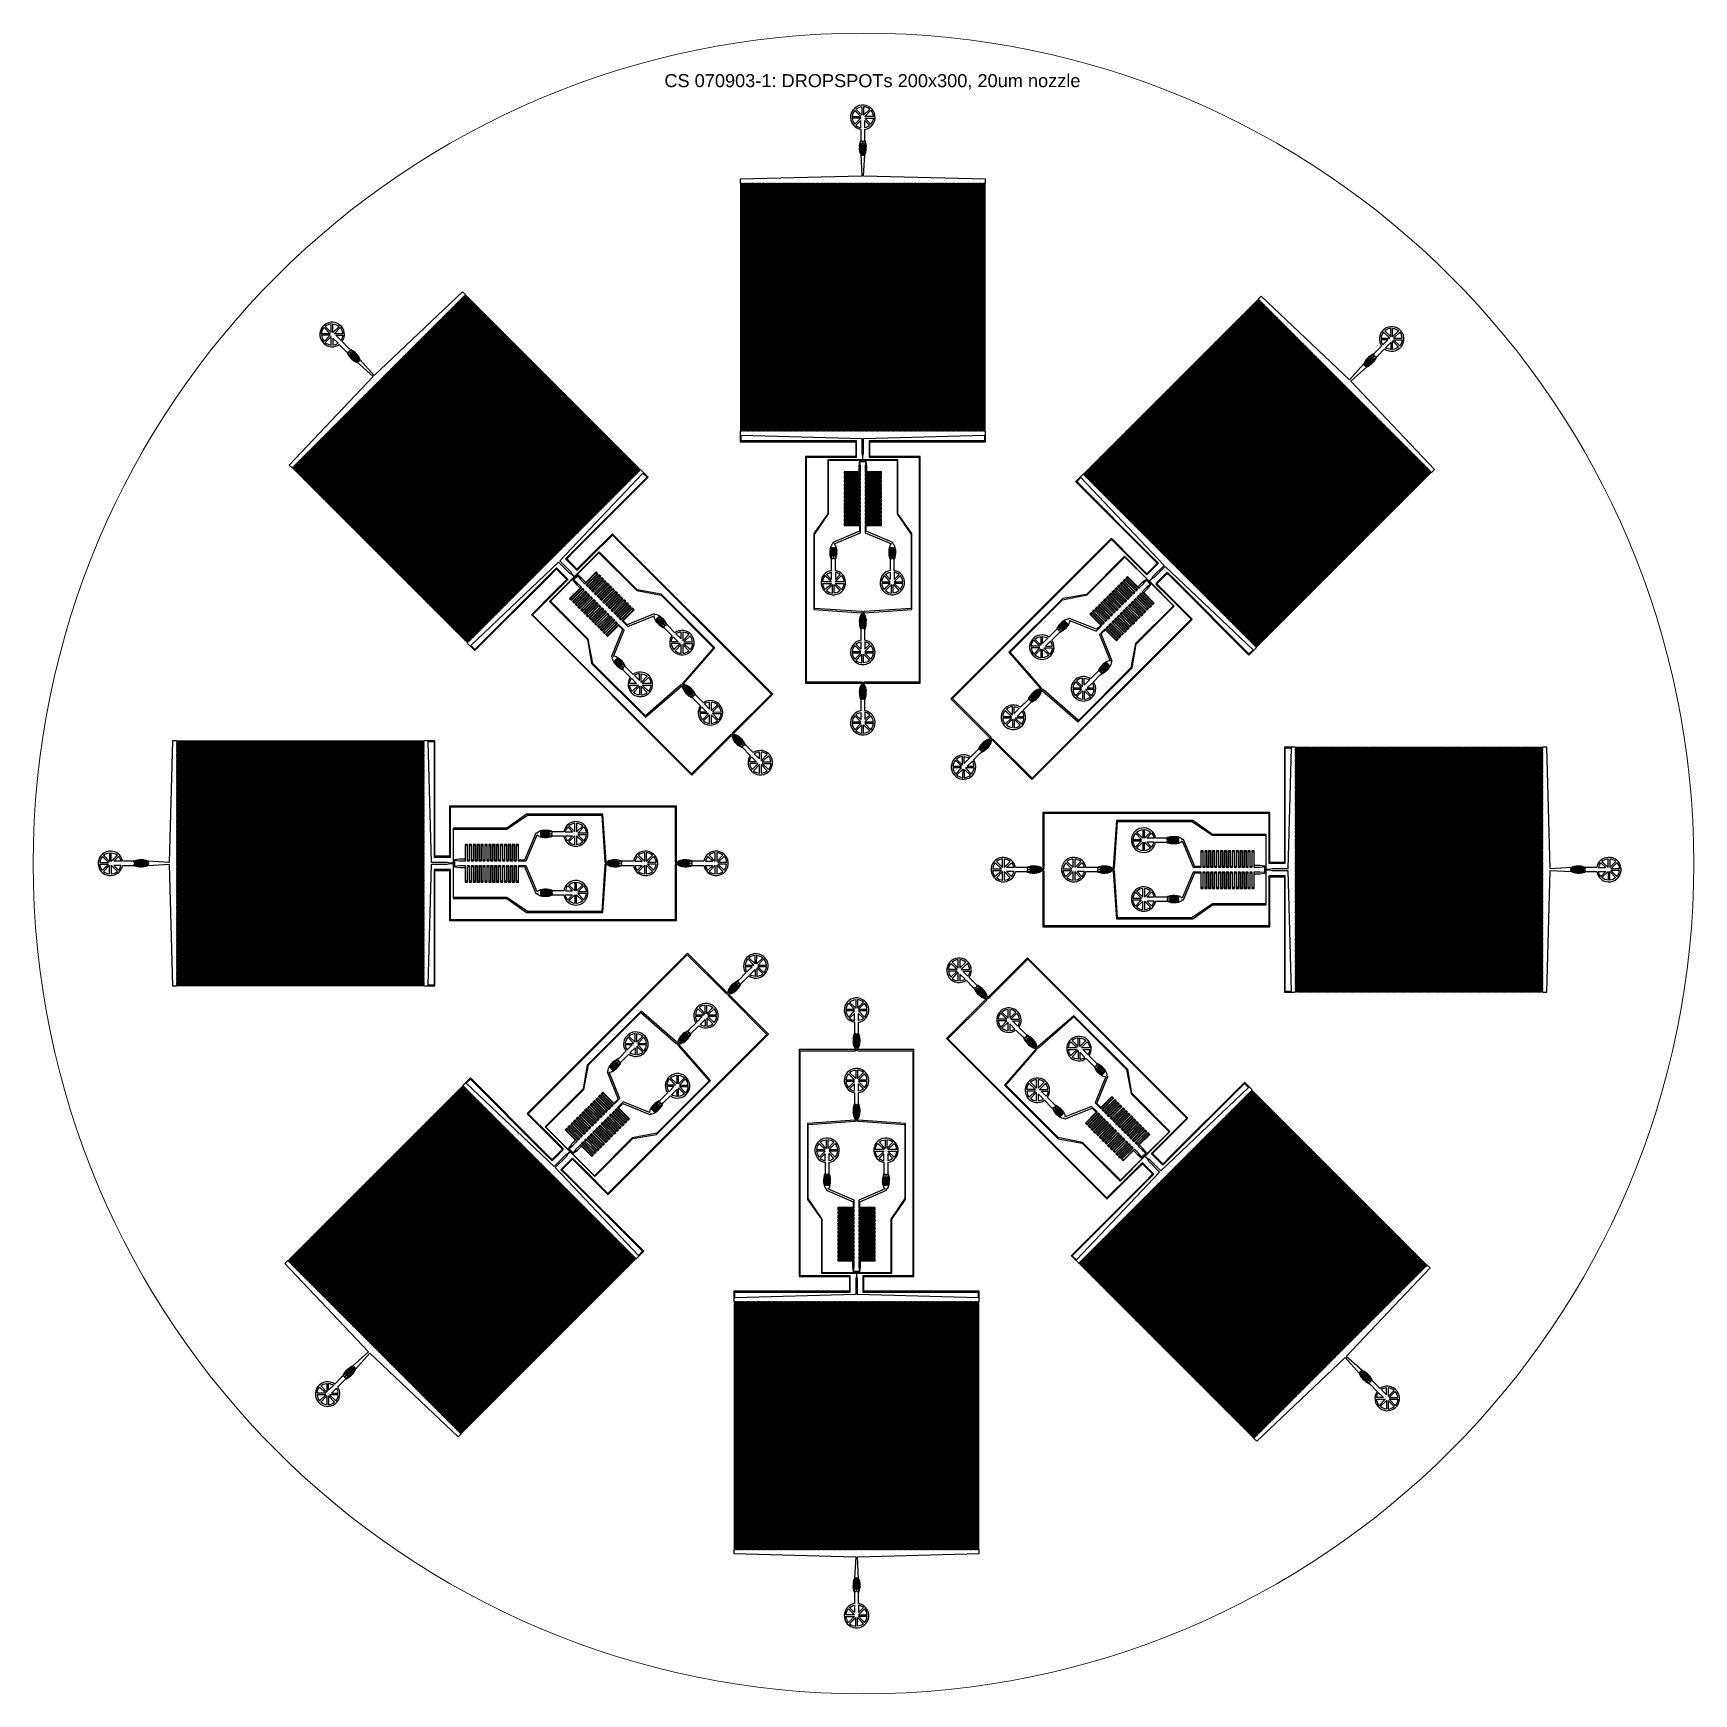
# Model space of a CAD drawing. Extents: x 4056 to 105656, y 4120 to 105720.
import ezdxf

# ---------------------------------------------------------------- set-up
doc = ezdxf.new("R2010")
doc.units = 13
doc.header["$MEASUREMENT"] = 0
doc.layers.add('Main Layer', color=7, linetype='Continuous', lineweight=0)
doc.styles.get("Standard").update_dxf_attribs({"font": 'Arial.ttf'})

msp = doc.modelspace()

# ---------------------------------------------------------------- texts
msp.add_text('CS 070903-1: DROPSPOTs 200x300, 20um nozzle', height=795.8).set_placement((42674, 102421))

# ---------------------------------------------------------------- blocks, each defined once
blk = doc.blocks.new('row')
blk.add_lwpolyline([(-20, -1000, -0.7745967), (-20, -1039), (-20, -1050, -0.7745967), (-20, -1089), (-20, -1100, -0.7745967), (-20, -1139), (-20, -1150, -0.7745967), (-20, -1189), (-20, -1200, -0.7745967), (-20, -1239), (-20, -1250, -0.7745967), (-20, -1289), (-20, -1300, -0.7745967), (-20, -1339), (-20, -1350, -0.7745967), (-20, -1389), (-20, -1400, -0.7745967), (-20, -1439), (-20, -1450, -0.7745967), (-20, -1489), (-20, -1500, -0.7745967), (-20, -1539), (-20, -1550, -0.7745967), (-20, -1589), (-20, -1600, -0.7745967), (-20, -1639), (-20, -1650, -0.7745967), (-20, -1689), (-20, -1700, -0.7745967), (-20, -1739), (-20, -1750, -0.7745967), (-20, -1789), (-20, -1800, -0.7745967), (-20, -1839), (-20, -1850, -0.7745967), (-20, -1889), (-20, -1900, -0.7745967), (-20, -1939), (-20, -1950, -0.7745967), (-20, -1989), (-20, -2000, -0.7745967), (-20, -2039), (-20, -2050, -0.7745967), (-20, -2089), (-20, -2100, -0.7745967), (-20, -2139), (-20, -2150, -0.7745967), (-20, -2189), (-20, -2200, -0.7745967), (-20, -2239), (-20, -2250, -0.7745967), (-20, -2289), (-20, -2300, -0.7745967), (-20, -2339), (-20, -2350, -0.7745967), (-20, -2389), (-20, -2400, -0.7745967), (-20, -2439), (-20, -2450, -0.7745967), (-20, -2489), (-20, -2500, -0.7745967), (-20, -2539), (-20, -2550, -0.7745967), (-20, -2589), (-20, -2600, -0.7745967), (-20, -2639), (-20, -2650, -0.7745967), (-20, -2689), (-20, -2700, -0.7745967), (-20, -2739), (-20, -2750, -0.7745967), (-20, -2789), (-20, -2800, -0.7745967), (-20, -2839), (-20, -2850, -0.7745967), (-20, -2889), (-20, -2900, -0.7745967), (-20, -2939), (-20, -2950, -0.7745967), (-20, -2989), (-20, -3000, -0.7745967), (-20, -3039), (-20, -3050, -0.7745967), (-20, -3089), (-20, -3100, -0.7745967), (-20, -3139), (-20, -3150, -0.7745967), (-20, -3189), (-20, -3200, -0.7745967), (-20, -3239), (-20, -3250, -0.7745967), (-20, -3289), (-20, -3300, -0.7745967), (-20, -3339), (-20, -3350, -0.7745967), (-20, -3389), (-20, -3400, -0.7745967), (-20, -3439), (-20, -3450, -0.7745967), (-20, -3489), (-20, -3500, -0.7745967), (-20, -3539), (-20, -3550, -0.7745967), (-20, -3589), (-20, -3600, -0.7745967), (-20, -3639), (-20, -3650, -0.7745967), (-20, -3689), (-20, -3700, -0.7745967), (-20, -3739), (-20, -3750, -0.7745967), (-20, -3789), (-20, -3800, -0.7745967), (-20, -3839), (-20, -3850, -0.7745967), (-20, -3889), (-20, -3900, -0.7745967), (-20, -3939), (-20, -3950, -0.7745967), (-20, -3989), (-20, -4000, -0.7745967), (-20, -4039), (-20, -4050, -0.7745967), (-20, -4089), (-20, -4100, -0.7745967), (-20, -4139), (-20, -4150, -0.7745967), (-20, -4189), (-20, -4200, -0.7745967), (-20, -4239), (-20, -4250, -0.7745967), (-20, -4289), (-20, -4300, -0.7745967), (-20, -4339), (-20, -4350, -0.7745967), (-20, -4389), (-20, -4400, -0.7745967), (-20, -4439), (-20, -4450, -0.7745967), (-20, -4489), (-20, -4500, -0.7745967), (-20, -4539), (-20, -4550, -0.7745967), (-20, -4589), (-20, -4600, -0.7745967), (-20, -4639), (-20, -4650, -0.7745967), (-20, -4689), (-20, -4700, -0.7745967), (-20, -4739), (-20, -4750, -0.7745967), (-20, -4789), (-20, -4800, -0.7745967), (-20, -4839), (-20, -4850, -0.7745967), (-20, -4889), (-20, -4900, -0.7745967), (-20, -4939), (-20, -4950, -0.7745967), (-20, -4989), (-20, -5000, -0.7745967), (-20, -5039), (-20, -5050, -0.7745967), (-20, -5089), (-20, -5100, -0.7745967), (-20, -5139), (-20, -5150, -0.7745967), (-20, -5189), (-20, -5200, -0.7745967), (-20, -5239), (-20, -5250, -0.7745967), (-20, -5289), (-20, -5300, -0.7745967), (-20, -5339), (-20, -5350, -0.7745967), (-20, -5389), (-20, -5400, -0.7745967), (-20, -5439), (-20, -5450, -0.7745967), (-20, -5489), (-20, -5500, -0.7745967), (-20, -5539), (-20, -5550, -0.7745967), (-20, -5589), (-20, -5600, -0.7745967), (-20, -5639), (-20, -5650, -0.7745967), (-20, -5689), (-20, -5700, -0.7745967), (-20, -5739), (-20, -5750, -0.7745967), (-20, -5789), (-20, -5800, -0.7745967), (-20, -5839), (-20, -5850, -0.7745967), (-20, -5889), (-20, -5900, -0.7745967), (-20, -5939), (-20, -5950, -0.7745967), (-20, -5989), (-20, -6000, -0.7745967), (-20, -6039), (-20, -6050, -0.7745967), (-20, -6089), (-20, -6100, -0.7745967), (-20, -6139), (-20, -6150, -0.7745967), (-20, -6189), (-20, -6200, -0.7745967), (-20, -6239), (-20, -6250, -0.7745967), (-20, -6289), (-20, -6300, -0.7745967), (-20, -6339), (-20, -6350, -0.7745967), (-20, -6389), (-20, -6400, -0.7745967), (-20, -6439), (-20, -6450, -0.7745967), (-20, -6489), (-20, -6500, -0.7745967), (-20, -6539), (-20, -6550, -0.7745967), (-20, -6589), (-20, -6600, -0.7745967), (-20, -6639), (-20, -6650, -0.7745967), (-20, -6689), (-20, -6700, -0.7745967), (-20, -6739), (-20, -6750, -0.7745967), (-20, -6789), (-20, -6800, -0.7745967), (-20, -6839), (-20, -6850, -0.7745967), (-20, -6889), (-20, -6900, -0.7745967), (-20, -6939), (-20, -6950, -0.7745967), (-20, -6989), (-20, -7000, -0.7745967), (-20, -7039), (-20, -7050, -0.7745967), (-20, -7089), (-20, -7100, -0.7745967), (-20, -7139), (-20, -7150, -0.7745967), (-20, -7189), (-20, -7200, -0.7745967), (-20, -7239), (-20, -7250, -0.7745967), (-20, -7289), (-20, -7300, -0.7745967), (-20, -7339), (-20, -7350, -0.7745967), (-20, -7389), (-20, -7400, -0.7745967), (-20, -7439), (-20, -7450, -0.7745967), (-20, -7489), (-20, -7500, -0.7745967), (-20, -7539), (-20, -7550, -0.7745967), (-20, -7589), (-20, -7600, -0.7745967), (-20, -7639), (-20, -7650, -0.7745967), (-20, -7689), (-20, -7700, -0.7745967), (-20, -7739), (-20, -7750, -0.7745967), (-20, -7789), (-20, -7800, -0.7745967), (-20, -7839), (-20, -7850, -0.7745967), (-20, -7889), (-20, -7900, -0.7745967), (-20, -7939), (-20, -7950, -0.7745967), (-20, -7989), (-20, -8000, -0.7745967), (-20, -8039), (-20, -8050, -0.7745967), (-20, -8089), (-20, -8100, -0.7745967), (-20, -8139), (-20, -8150, -0.7745967), (-20, -8189), (-20, -8200, -0.7745967), (-20, -8239), (-20, -8250, -0.7745967), (-20, -8289), (-20, -8300, -0.7745967), (-20, -8339), (-20, -8350, -0.7745967), (-20, -8389), (-20, -8400, -0.7745967), (-20, -8439), (-20, -8450, -0.7745967), (-20, -8489), (-20, -8500, -0.7745967), (-20, -8539), (-20, -8550, -0.7745967), (-20, -8589), (-20, -8600, -0.7745967), (-20, -8639), (-20, -8650, -0.7745967), (-20, -8689), (-20, -8700, -0.7745967), (-20, -8739), (-20, -8750, -0.7745967), (-20, -8789), (-20, -8800, -0.7745967), (-20, -8839), (-20, -8850, -0.7745967), (-20, -8889), (-20, -8900, -0.7745967), (-20, -8939), (-20, -8950, -0.7745967), (-20, -8989), (-20, -9000, -0.7745967), (-20, -9039), (-20, -9050, -0.7745967), (-20, -9089), (-20, -9100, -0.7745967), (-20, -9139), (-20, -9150, -0.7745967), (-20, -9189), (-20, -9200, -0.7745967), (-20, -9239), (-20, -9250, -0.7745967), (-20, -9289), (-20, -9300, -0.7745967), (-20, -9339), (-20, -9350, -0.7745967), (-20, -9389), (-20, -9400, -0.7745967), (-20, -9439), (-20, -9450, -0.7745967), (-20, -9489), (-20, -9500, -0.7745967), (-20, -9539), (-20, -9550, -0.7745967), (-20, -9589), (-20, -9600, -0.7745967), (-20, -9639), (-20, -9650, -0.7745967), (-20, -9689), (-20, -9700, -0.7745967), (-20, -9739), (-20, -9750, -0.7745967), (-20, -9789), (-20, -9800, -0.7745967), (-20, -9839), (-20, -9850, -0.7745967), (-20, -9889), (-20, -9900, -0.7745967), (-20, -9939), (-20, -9950, -0.7745967), (-20, -9989), (-20, -10000, -0.7745967), (-20, -10039), (-20, -10050, -0.7745967), (-20, -10089), (-20, -10100, -0.7745967), (-20, -10139), (-20, -10150, -0.7745967), (-20, -10189), (-20, -10200, -0.7745967), (-20, -10239), (-20, -10250, -0.7745967), (-20, -10289), (-20, -10300, -0.7745967), (-20, -10339), (-20, -10350, -0.7745967), (-20, -10389), (-20, -10400, -0.7745967), (-20, -10439), (-20, -10450, -0.7745967), (-20, -10489), (-20, -10500, -0.7745967), (-20, -10539), (-20, -10550, -0.7745967), (-20, -10589), (-20, -10600, -0.7745967), (-20, -10639), (-20, -10650, -0.7745967), (-20, -10689), (-20, -10700, -0.7745967), (-20, -10739), (-20, -10750, -0.7745967), (-20, -10789), (-20, -10800, -0.7745967), (-20, -10839), (-20, -10850, -0.7745967), (-20, -10889), (-20, -10900, -0.7745967), (-20, -10939), (-20, -10950, -0.7745967), (-20, -10989), (-20, -11000, -0.7745967), (-20, -11039), (-20, -11050, -0.7745967), (-20, -11089), (-20, -11100, -0.7745967), (-20, -11139), (-20, -11150, -0.7745967), (-20, -11189), (-20, -11200, -0.7745967), (-20, -11239), (-20, -11250, -0.7745967), (-20, -11289), (-20, -11300, -0.7745967), (-20, -11339), (-20, -11350, -0.7745967), (-20, -11389), (-20, -11400, -0.7745967), (-20, -11439), (-20, -11450, -0.7745967), (-20, -11489), (-20, -11500, -0.7745967), (-20, -11539), (-20, -11550, -0.7745967), (-20, -11589), (-20, -11600, -0.7745967), (-20, -11639), (-20, -11650, -0.7745967), (-20, -11689), (-20, -11700, -0.7745967), (-20, -11739), (-20, -11750, -0.7745967), (-20, -11789), (-20, -11800, -0.7745967), (-20, -11839), (-20, -11850, -0.7745967), (-20, -11889), (-20, -11900, -0.7745967), (-20, -11939), (-20, -11950, -0.7745967), (-20, -11989), (-20, -12000, -0.7745967), (-20, -12039), (-20, -12050, -0.7745967), (-20, -12089), (-20, -12100, -0.7745967), (-20, -12139), (-20, -12150, -0.7745967), (-20, -12189), (-20, -12200, -0.7745967), (-20, -12239), (-20, -12250, -0.7745967), (-20, -12289), (-20, -12300, -0.7745967), (-20, -12339), (-20, -12350, -0.7745967), (-20, -12389), (-20, -12400, -0.7745967), (-20, -12439), (-20, -12450, -0.7745967), (-20, -12489), (-20, -12500, -0.7745967), (-20, -12539), (-20, -12550, -0.7745967), (-20, -12589), (-20, -12600, -0.7745967), (-20, -12639), (-20, -12650, -0.7745967), (-20, -12689), (-20, -12700, -0.7745967), (-20, -12739), (-20, -12750, -0.7745967), (-20, -12789), (-20, -12800, -0.7745967), (-20, -12839), (-20, -12850, -0.7745967), (-20, -12889), (-20, -12900, -0.7745967), (-20, -12939), (-20, -12950, -0.7745967), (-20, -12989), (-20, -13000, -0.7745967), (-20, -13039), (-20, -13050, -0.7745967), (-20, -13089), (-20, -13100, -0.7745967), (-20, -13139), (-20, -13150, -0.7745967), (-20, -13189), (-20, -13200, -0.7745967), (-20, -13239), (-20, -13250, -0.7745967), (-20, -13289), (-20, -13300, -0.7745967), (-20, -13339), (-20, -13350, -0.7745967), (-20, -13389), (-20, -13400, -0.7745967), (-20, -13439), (-20, -13450, -0.7745967), (-20, -13489), (-20, -13500, -0.7745967), (-20, -13539), (-20, -13550, -0.7745967), (-20, -13589), (-20, -13600, -0.7745967), (-20, -13639), (-20, -13650, -0.7745967), (-20, -13689), (-20, -13700, -0.7745967), (-20, -13739), (-20, -13750, -0.7745967), (-20, -13789), (-20, -13800, -0.7745967), (-20, -13839), (-20, -13850, -0.7745967), (-20, -13889), (-20, -13900, -0.7745967), (-20, -13939), (-20, -13950, -0.7745967), (-20, -13989), (-20, -14000, -0.7745967), (-20, -14039), (-20, -14050, -0.7745967), (-20, -14089), (-20, -14100, -0.7745967), (-20, -14139), (-20, -14150, -0.7745967), (-20, -14189), (-20, -14200, -0.7745967), (-20, -14239), (-20, -14250, -0.7745967), (-20, -14289), (-20, -14300, -0.7745967), (-20, -14339), (-20, -14350, -0.7745967), (-20, -14389), (-20, -14400, -0.7745967), (-20, -14439), (-20, -14450, -0.7745967), (-20, -14489), (-20, -14500, -0.7745967), (-20, -14539), (-20, -14550, -0.7745967), (-20, -14589), (-20, -14600, -0.7745967), (-20, -14639), (-20, -14650, -0.7745967), (-20, -14689), (-20, -14700, -0.7745967), (-20, -14739), (-20, -14750, -0.7745967), (-20, -14789), (-20, -14800, -0.7745967), (-20, -14839), (-20, -14850, -0.7745967), (-20, -14889), (-20, -14900, -0.7745967), (-20, -14939), (-20, -14950, -0.7745967), (-20, -14989), (-20, -15000, -0.7745967), (-20, -15039), (-20, -15050, -0.7745967), (-20, -15089), (-20, -15100), (0, -15150), (25, -15150), (45, -15100), (45, -15089, -0.7745967), (45, -15050), (45, -15039, -0.7745967), (45, -15000), (45, -14989, -0.7745967), (45, -14950), (45, -14939, -0.7745967), (45, -14900), (45, -14889, -0.7745967), (45, -14850), (45, -14839, -0.7745967), (45, -14800), (45, -14789, -0.7745967), (45, -14750), (45, -14739, -0.7745967), (45, -14700), (45, -14689, -0.7745967), (45, -14650), (45, -14639, -0.7745967), (45, -14600), (45, -14589, -0.7745967), (45, -14550), (45, -14539, -0.7745967), (45, -14500), (45, -14489, -0.7745967), (45, -14450), (45, -14439, -0.7745967), (45, -14400), (45, -14389, -0.7745967), (45, -14350), (45, -14339, -0.7745967), (45, -14300), (45, -14289, -0.7745967), (45, -14250), (45, -14239, -0.7745967), (45, -14200), (45, -14189, -0.7745967), (45, -14150), (45, -14139, -0.7745967), (45, -14100), (45, -14089, -0.7745967), (45, -14050), (45, -14039, -0.7745967), (45, -14000), (45, -13989, -0.7745967), (45, -13950), (45, -13939, -0.7745967), (45, -13900), (45, -13889, -0.7745967), (45, -13850), (45, -13839, -0.7745967), (45, -13800), (45, -13789, -0.7745967), (45, -13750), (45, -13739, -0.7745967), (45, -13700), (45, -13689, -0.7745967), (45, -13650), (45, -13639, -0.7745967), (45, -13600), (45, -13589, -0.7745967), (45, -13550), (45, -13539, -0.7745967), (45, -13500), (45, -13489, -0.7745967), (45, -13450), (45, -13439, -0.7745967), (45, -13400), (45, -13389, -0.7745967), (45, -13350), (45, -13339, -0.7745967), (45, -13300), (45, -13289, -0.7745967), (45, -13250), (45, -13239, -0.7745967), (45, -13200), (45, -13189, -0.7745967), (45, -13150), (45, -13139, -0.7745967), (45, -13100), (45, -13089, -0.7745967), (45, -13050), (45, -13039, -0.7745967), (45, -13000), (45, -12989, -0.7745967), (45, -12950), (45, -12939, -0.7745967), (45, -12900), (45, -12889, -0.7745967), (45, -12850), (45, -12839, -0.7745967), (45, -12800), (45, -12789, -0.7745967), (45, -12750), (45, -12739, -0.7745967), (45, -12700), (45, -12689, -0.7745967), (45, -12650), (45, -12639, -0.7745967), (45, -12600), (45, -12589, -0.7745967), (45, -12550), (45, -12539, -0.7745967), (45, -12500), (45, -12489, -0.7745967), (45, -12450), (45, -12439, -0.7745967), (45, -12400), (45, -12389, -0.7745967), (45, -12350), (45, -12339, -0.7745967), (45, -12300), (45, -12289, -0.7745967), (45, -12250), (45, -12239, -0.7745967), (45, -12200), (45, -12189, -0.7745967), (45, -12150), (45, -12139, -0.7745967), (45, -12100), (45, -12089, -0.7745967), (45, -12050), (45, -12039, -0.7745967), (45, -12000), (45, -11989, -0.7745967), (45, -11950), (45, -11939, -0.7745967), (45, -11900), (45, -11889, -0.7745967), (45, -11850), (45, -11839, -0.7745967), (45, -11800), (45, -11789, -0.7745967), (45, -11750), (45, -11739, -0.7745967), (45, -11700), (45, -11689, -0.7745967), (45, -11650), (45, -11639, -0.7745967), (45, -11600), (45, -11589, -0.7745967), (45, -11550), (45, -11539, -0.7745967), (45, -11500), (45, -11489, -0.7745967), (45, -11450), (45, -11439, -0.7745967), (45, -11400), (45, -11389, -0.7745967), (45, -11350), (45, -11339, -0.7745967), (45, -11300), (45, -11289, -0.7745967), (45, -11250), (45, -11239, -0.7745967), (45, -11200), (45, -11189, -0.7745967), (45, -11150), (45, -11139, -0.7745967), (45, -11100), (45, -11089, -0.7745967), (45, -11050), (45, -11039, -0.7745967), (45, -11000), (45, -10989, -0.7745967), (45, -10950), (45, -10939, -0.7745967), (45, -10900), (45, -10889, -0.7745967), (45, -10850), (45, -10839, -0.7745967), (45, -10800), (45, -10789, -0.7745967), (45, -10750), (45, -10739, -0.7745967), (45, -10700), (45, -10689, -0.7745967), (45, -10650), (45, -10639, -0.7745967), (45, -10600), (45, -10589, -0.7745967), (45, -10550), (45, -10539, -0.7745967), (45, -10500), (45, -10489, -0.7745967), (45, -10450), (45, -10439, -0.7745967), (45, -10400), (45, -10389, -0.7745967), (45, -10350), (45, -10339, -0.7745967), (45, -10300), (45, -10289, -0.7745967), (45, -10250), (45, -10239, -0.7745967), (45, -10200), (45, -10189, -0.7745967), (45, -10150), (45, -10139, -0.7745967), (45, -10100), (45, -10089, -0.7745967), (45, -10050), (45, -10039, -0.7745967), (45, -10000), (45, -9989, -0.7745967), (45, -9950), (45, -9939, -0.7745967), (45, -9900), (45, -9889, -0.7745967), (45, -9850), (45, -9839, -0.7745967), (45, -9800), (45, -9789, -0.7745967), (45, -9750), (45, -9739, -0.7745967), (45, -9700), (45, -9689, -0.7745967), (45, -9650), (45, -9639, -0.7745967), (45, -9600), (45, -9589, -0.7745967), (45, -9550), (45, -9539, -0.7745967), (45, -9500), (45, -9489, -0.7745967), (45, -9450), (45, -9439, -0.7745967), (45, -9400), (45, -9389, -0.7745967), (45, -9350), (45, -9339, -0.7745967), (45, -9300), (45, -9289, -0.7745967), (45, -9250), (45, -9239, -0.7745967), (45, -9200), (45, -9189, -0.7745967), (45, -9150), (45, -9139, -0.7745967), (45, -9100), (45, -9089, -0.7745967), (45, -9050), (45, -9039, -0.7745967), (45, -9000), (45, -8989, -0.7745967), (45, -8950), (45, -8939, -0.7745967), (45, -8900), (45, -8889, -0.7745967), (45, -8850), (45, -8839, -0.7745967), (45, -8800), (45, -8789, -0.7745967), (45, -8750), (45, -8739, -0.7745967), (45, -8700), (45, -8689, -0.7745967), (45, -8650), (45, -8639, -0.7745967), (45, -8600), (45, -8589, -0.7745967), (45, -8550), (45, -8539, -0.7745967), (45, -8500), (45, -8489, -0.7745967), (45, -8450), (45, -8439, -0.7745967), (45, -8400), (45, -8389, -0.7745967), (45, -8350), (45, -8339, -0.7745967), (45, -8300), (45, -8289, -0.7745967), (45, -8250), (45, -8239, -0.7745967), (45, -8200), (45, -8189, -0.7745967), (45, -8150), (45, -8139, -0.7745967), (45, -8100), (45, -8089, -0.7745967), (45, -8050), (45, -8039, -0.7745967), (45, -8000), (45, -7989, -0.7745967), (45, -7950), (45, -7939, -0.7745967), (45, -7900), (45, -7889, -0.7745967), (45, -7850), (45, -7839, -0.7745967), (45, -7800), (45, -7789, -0.7745967), (45, -7750), (45, -7739, -0.7745967), (45, -7700), (45, -7689, -0.7745967), (45, -7650), (45, -7639, -0.7745967), (45, -7600), (45, -7589, -0.7745967), (45, -7550), (45, -7539, -0.7745967), (45, -7500), (45, -7489, -0.7745967), (45, -7450), (45, -7439, -0.7745967), (45, -7400), (45, -7389, -0.7745967), (45, -7350), (45, -7339, -0.7745967), (45, -7300), (45, -7289, -0.7745967), (45, -7250), (45, -7239, -0.7745967), (45, -7200), (45, -7189, -0.7745967), (45, -7150), (45, -7139, -0.7745967), (45, -7100), (45, -7089, -0.7745967), (45, -7050), (45, -7039, -0.7745967), (45, -7000), (45, -6989, -0.7745967), (45, -6950), (45, -6939, -0.7745967), (45, -6900), (45, -6889, -0.7745967), (45, -6850), (45, -6839, -0.7745967), (45, -6800), (45, -6789, -0.7745967), (45, -6750), (45, -6739, -0.7745967), (45, -6700), (45, -6689, -0.7745967), (45, -6650), (45, -6639, -0.7745967), (45, -6600), (45, -6589, -0.7745967), (45, -6550), (45, -6539, -0.7745967), (45, -6500), (45, -6489, -0.7745967), (45, -6450), (45, -6439, -0.7745967), (45, -6400), (45, -6389, -0.7745967), (45, -6350), (45, -6339, -0.7745967), (45, -6300), (45, -6289, -0.7745967), (45, -6250), (45, -6239, -0.7745967), (45, -6200), (45, -6189, -0.7745967), (45, -6150), (45, -6139, -0.7745967), (45, -6100), (45, -6089, -0.7745967), (45, -6050), (45, -6039, -0.7745967), (45, -6000), (45, -5989, -0.7745967), (45, -5950), (45, -5939, -0.7745967), (45, -5900), (45, -5889, -0.7745967), (45, -5850), (45, -5839, -0.7745967), (45, -5800), (45, -5789, -0.7745967), (45, -5750), (45, -5739, -0.7745967), (45, -5700), (45, -5689, -0.7745967), (45, -5650), (45, -5639, -0.7745967), (45, -5600), (45, -5589, -0.7745967), (45, -5550), (45, -5539, -0.7745967), (45, -5500), (45, -5489, -0.7745967), (45, -5450), (45, -5439, -0.7745967), (45, -5400), (45, -5389, -0.7745967), (45, -5350), (45, -5339, -0.7745967), (45, -5300), (45, -5289, -0.7745967), (45, -5250), (45, -5239, -0.7745967), (45, -5200), (45, -5189, -0.7745967), (45, -5150), (45, -5139, -0.7745967), (45, -5100), (45, -5089, -0.7745967), (45, -5050), (45, -5039, -0.7745967), (45, -5000), (45, -4989, -0.7745967), (45, -4950), (45, -4939, -0.7745967), (45, -4900), (45, -4889, -0.7745967), (45, -4850), (45, -4839, -0.7745967), (45, -4800), (45, -4789, -0.7745967), (45, -4750), (45, -4739, -0.7745967), (45, -4700), (45, -4689, -0.7745967), (45, -4650), (45, -4639, -0.7745967), (45, -4600), (45, -4589, -0.7745967), (45, -4550), (45, -4539, -0.7745967), (45, -4500), (45, -4489, -0.7745967), (45, -4450), (45, -4439, -0.7745967), (45, -4400), (45, -4389, -0.7745967), (45, -4350), (45, -4339, -0.7745967), (45, -4300), (45, -4289, -0.7745967), (45, -4250), (45, -4239, -0.7745967), (45, -4200), (45, -4189, -0.7745967), (45, -4150), (45, -4139, -0.7745967), (45, -4100), (45, -4089, -0.7745967), (45, -4050), (45, -4039, -0.7745967), (45, -4000), (45, -3989, -0.7745967), (45, -3950), (45, -3939, -0.7745967), (45, -3900), (45, -3889, -0.7745967), (45, -3850), (45, -3839, -0.7745967), (45, -3800), (45, -3789, -0.7745967), (45, -3750), (45, -3739, -0.7745967), (45, -3700), (45, -3689, -0.7745967), (45, -3650), (45, -3639, -0.7745967), (45, -3600), (45, -3589, -0.7745967), (45, -3550), (45, -3539, -0.7745967), (45, -3500), (45, -3489, -0.7745967), (45, -3450), (45, -3439, -0.7745967), (45, -3400), (45, -3389, -0.7745967), (45, -3350), (45, -3339, -0.7745967), (45, -3300), (45, -3289, -0.7745967), (45, -3250), (45, -3239, -0.7745967), (45, -3200), (45, -3189, -0.7745967), (45, -3150), (45, -3139, -0.7745967), (45, -3100), (45, -3089, -0.7745967), (45, -3050), (45, -3039, -0.7745967), (45, -3000), (45, -2989, -0.7745967), (45, -2950), (45, -2939, -0.7745967), (45, -2900), (45, -2889, -0.7745967), (45, -2850), (45, -2839, -0.7745967), (45, -2800), (45, -2789, -0.7745967), (45, -2750), (45, -2739, -0.7745967), (45, -2700), (45, -2689, -0.7745967), (45, -2650), (45, -2639, -0.7745967), (45, -2600), (45, -2589, -0.7745967), (45, -2550), (45, -2539, -0.7745967), (45, -2500), (45, -2489, -0.7745967), (45, -2450), (45, -2439, -0.7745967), (45, -2400), (45, -2389, -0.7745967), (45, -2350), (45, -2339, -0.7745967), (45, -2300), (45, -2289, -0.7745967), (45, -2250), (45, -2239, -0.7745967), (45, -2200), (45, -2189, -0.7745967), (45, -2150), (45, -2139, -0.7745967), (45, -2100), (45, -2089, -0.7745967), (45, -2050), (45, -2039, -0.7745967), (45, -2000), (45, -1989, -0.7745967), (45, -1950), (45, -1939, -0.7745967), (45, -1900), (45, -1889, -0.7745967), (45, -1850), (45, -1839, -0.7745967), (45, -1800), (45, -1789, -0.7745967), (45, -1750), (45, -1739, -0.7745967), (45, -1700), (45, -1689, -0.7745967), (45, -1650), (45, -1639, -0.7745967), (45, -1600), (45, -1589, -0.7745967), (45, -1550), (45, -1539, -0.7745967), (45, -1500), (45, -1489, -0.7745967), (45, -1450), (45, -1439, -0.7745967), (45, -1400), (45, -1389, -0.7745967), (45, -1350), (45, -1339, -0.7745967), (45, -1300), (45, -1289, -0.7745967), (45, -1250), (45, -1239, -0.7745967), (45, -1200), (45, -1189, -0.7745967), (45, -1150), (45, -1139, -0.7745967), (45, -1100), (45, -1089, -0.7745967), (45, -1050), (45, -1039, -0.7745967), (45, -1000), (45, -989, -0.7745967), (45, -950), (45, -939, -0.7745967), (45, -900), (45, -889, -0.7745967), (45, -850), (45, -839, -0.7745967), (45, -800), (45, -789, -0.7745967), (45, -750), (45, -739, -0.7745967), (45, -700), (45, -689, -0.7745967), (45, -650), (45, -639, -0.7745967), (45, -600), (45, -589, -0.7745967), (45, -550), (45, -539, -0.7745967), (45, -500), (45, -489, -0.7745967), (45, -450), (45, -439, -0.7745967), (45, -400), (45, -389, -0.7745967), (45, -350), (45, -339, -0.7745967), (45, -300), (45, -289, -0.7745967), (45, -250), (45, -239, -0.7745967), (45, -200), (45, -189, -0.7745967), (45, -150), (45, -139, -0.7745967), (45, -100), (45, -50), (45, -50), (25, 0), (0, 0), (-20, -50), (-20, -100, -0.7745967), (-20, -139), (-20, -150, -0.7745967), (-20, -189), (-20, -200, -0.7745967), (-20, -239), (-20, -250, -0.7745967), (-20, -289), (-20, -300, -0.7745967), (-20, -339), (-20, -350, -0.7745967), (-20, -389), (-20, -400, -0.7745967), (-20, -439), (-20, -450, -0.7745967), (-20, -489), (-20, -500, -0.7745967), (-20, -539), (-20, -550, -0.7745967), (-20, -589), (-20, -600, -0.7745967), (-20, -639), (-20, -650, -0.7745967), (-20, -689), (-20, -700, -0.7745967), (-20, -739), (-20, -750, -0.7745967), (-20, -789), (-20, -800, -0.7745967), (-20, -839), (-20, -850, -0.7745967), (-20, -889), (-20, -900, -0.7745967), (-20, -939), (-20, -950, -0.7745967), (-20, -989)], format="xyb", close=True)
blk = doc.blocks.new('*U8')
for points in [[(126, -16244), (50, -14929), (7500, -14729), (7500, -14479), (7487, -14479), (7467, -14429), (7467, -14417, 0.7745967), (7467, -14379), (7467, -14367, 0.7745967), (7467, -14329), (7467, -14317, 0.7745967), (7467, -14279), (7467, -14267, 0.7745967), (7467, -14229), (7467, -14217, 0.7745967), (7467, -14179), (7467, -14167, 0.7745967), (7467, -14129), (7467, -14117, 0.7745967), (7467, -14079), (7467, -14067, 0.7745967), (7467, -14029), (7467, -14017, 0.7745967), (7467, -13979), (7467, -13967, 0.7745967), (7467, -13929), (7467, -13917, 0.7745967), (7467, -13879), (7467, -13867, 0.7745967), (7467, -13829), (7467, -13817, 0.7745967), (7467, -13779), (7467, -13767, 0.7745967), (7467, -13729), (7467, -13717, 0.7745967), (7467, -13679), (7467, -13667, 0.7745967), (7467, -13629), (7467, -13617, 0.7745967), (7467, -13579), (7467, -13567, 0.7745967), (7467, -13529), (7467, -13517, 0.7745967), (7467, -13479), (7467, -13467, 0.7745967), (7467, -13429), (7467, -13417, 0.7745967), (7467, -13379), (7467, -13367, 0.7745967), (7467, -13329), (7467, -13317, 0.7745967), (7467, -13279), (7467, -13267, 0.7745967), (7467, -13229), (7467, -13217, 0.7745967), (7467, -13179), (7467, -13167, 0.7745967), (7467, -13129), (7467, -13117, 0.7745967), (7467, -13079), (7467, -13067, 0.7745967), (7467, -13029), (7467, -13017, 0.7745967), (7467, -12979), (7467, -12967, 0.7745967), (7467, -12929), (7467, -12917, 0.7745967), (7467, -12879), (7467, -12867, 0.7745967), (7467, -12829), (7467, -12817, 0.7745967), (7467, -12779), (7467, -12767, 0.7745967), (7467, -12729), (7467, -12717, 0.7745967), (7467, -12679), (7467, -12667, 0.7745967), (7467, -12629), (7467, -12617, 0.7745967), (7467, -12579), (7467, -12567, 0.7745967), (7467, -12529), (7467, -12517, 0.7745967), (7467, -12479), (7467, -12467, 0.7745967), (7467, -12429), (7467, -12417, 0.7745967), (7467, -12379), (7467, -12367, 0.7745967), (7467, -12329), (7467, -12317, 0.7745967), (7467, -12279), (7467, -12267, 0.7745967), (7467, -12229), (7467, -12217, 0.7745967), (7467, -12179), (7467, -12167, 0.7745967), (7467, -12129), (7467, -12117, 0.7745967), (7467, -12079), (7467, -12067, 0.7745967), (7467, -12029), (7467, -12017, 0.7745967), (7467, -11979), (7467, -11967, 0.7745967), (7467, -11929), (7467, -11917, 0.7745967), (7467, -11879), (7467, -11867, 0.7745967), (7467, -11829), (7467, -11817, 0.7745967), (7467, -11779), (7467, -11767, 0.7745967), (7467, -11729), (7467, -11717, 0.7745967), (7467, -11679), (7467, -11667, 0.7745967), (7467, -11629), (7467, -11617, 0.7745967), (7467, -11579), (7467, -11567, 0.7745967), (7467, -11529), (7467, -11517, 0.7745967), (7467, -11479), (7467, -11467, 0.7745967), (7467, -11429), (7467, -11417, 0.7745967), (7467, -11379), (7467, -11367, 0.7745967), (7467, -11329), (7467, -11317, 0.7745967), (7467, -11279), (7467, -11267, 0.7745967), (7467, -11229), (7467, -11217, 0.7745967), (7467, -11179), (7467, -11167, 0.7745967), (7467, -11129), (7467, -11117, 0.7745967), (7467, -11079), (7467, -11067, 0.7745967), (7467, -11029), (7467, -11017, 0.7745967), (7467, -10979), (7467, -10967, 0.7745967), (7467, -10929), (7467, -10917, 0.7745967), (7467, -10879), (7467, -10867, 0.7745967), (7467, -10829), (7467, -10817, 0.7745967), (7467, -10779), (7467, -10767, 0.7745967), (7467, -10729), (7467, -10717, 0.7745967), (7467, -10679), (7467, -10667, 0.7745967), (7467, -10629), (7467, -10617, 0.7745967), (7467, -10579), (7467, -10567, 0.7745967), (7467, -10529), (7467, -10517, 0.7745967), (7467, -10479), (7467, -10467, 0.7745967), (7467, -10429), (7467, -10417, 0.7745967), (7467, -10379), (7467, -10367, 0.7745967), (7467, -10329), (7467, -10317, 0.7745967), (7467, -10279), (7467, -10267, 0.7745967), (7467, -10229), (7467, -10217, 0.7745967), (7467, -10179), (7467, -10167, 0.7745967), (7467, -10129), (7467, -10117, 0.7745967), (7467, -10079), (7467, -10067, 0.7745967), (7467, -10029), (7467, -10017, 0.7745967), (7467, -9979), (7467, -9967, 0.7745967), (7467, -9929), (7467, -9917, 0.7745967), (7467, -9879), (7467, -9867, 0.7745967), (7467, -9829), (7467, -9817, 0.7745967), (7467, -9779), (7467, -9767, 0.7745967), (7467, -9729), (7467, -9717, 0.7745967), (7467, -9679), (7467, -9667, 0.7745967), (7467, -9629), (7467, -9617, 0.7745967), (7467, -9579), (7467, -9567, 0.7745967), (7467, -9529), (7467, -9517, 0.7745967), (7467, -9479), (7467, -9467, 0.7745967), (7467, -9429), (7467, -9417, 0.7745967), (7467, -9379), (7467, -9367, 0.7745967), (7467, -9329), (7467, -9317, 0.7745967), (7467, -9279), (7467, -9267, 0.7745967), (7467, -9229), (7467, -9217, 0.7745967), (7467, -9179), (7467, -9167, 0.7745967), (7467, -9129), (7467, -9117, 0.7745967), (7467, -9079), (7467, -9067, 0.7745967), (7467, -9029), (7467, -9017, 0.7745967), (7467, -8979), (7467, -8967, 0.7745967), (7467, -8929), (7467, -8917, 0.7745967), (7467, -8879), (7467, -8867, 0.7745967), (7467, -8829), (7467, -8817, 0.7745967), (7467, -8779), (7467, -8767, 0.7745967), (7467, -8729), (7467, -8717, 0.7745967), (7467, -8679), (7467, -8667, 0.7745967), (7467, -8629), (7467, -8617, 0.7745967), (7467, -8579), (7467, -8567, 0.7745967), (7467, -8529), (7467, -8517, 0.7745967), (7467, -8479), (7467, -8467, 0.7745967), (7467, -8429), (7467, -8417, 0.7745967), (7467, -8379), (7467, -8367, 0.7745967), (7467, -8329), (7467, -8317, 0.7745967), (7467, -8279), (7467, -8267, 0.7745967), (7467, -8229), (7467, -8217, 0.7745967), (7467, -8179), (7467, -8167, 0.7745967), (7467, -8129), (7467, -8117, 0.7745967), (7467, -8079), (7467, -8067, 0.7745967), (7467, -8029), (7467, -8017, 0.7745967), (7467, -7979), (7467, -7967, 0.7745967), (7467, -7929), (7467, -7917, 0.7745967), (7467, -7879), (7467, -7867, 0.7745967), (7467, -7829), (7467, -7817, 0.7745967), (7467, -7779), (7467, -7767, 0.7745967), (7467, -7729), (7467, -7717, 0.7745967), (7467, -7679), (7467, -7667, 0.7745967), (7467, -7629), (7467, -7617, 0.7745967), (7467, -7579), (7467, -7567, 0.7745967), (7467, -7529), (7467, -7517, 0.7745967), (7467, -7479), (7467, -7467, 0.7745967), (7467, -7429), (7467, -7417, 0.7745967), (7467, -7379), (7467, -7367, 0.7745967), (7467, -7329), (7467, -7317, 0.7745967), (7467, -7279), (7467, -7267, 0.7745967), (7467, -7229), (7467, -7217, 0.7745967), (7467, -7179), (7467, -7167, 0.7745967), (7467, -7129), (7467, -7117, 0.7745967), (7467, -7079), (7467, -7067, 0.7745967), (7467, -7029), (7467, -7017, 0.7745967), (7467, -6979), (7467, -6967, 0.7745967), (7467, -6929), (7467, -6917, 0.7745967), (7467, -6879), (7467, -6867, 0.7745967), (7467, -6829), (7467, -6817, 0.7745967), (7467, -6779), (7467, -6767, 0.7745967), (7467, -6729), (7467, -6717, 0.7745967), (7467, -6679), (7467, -6667, 0.7745967), (7467, -6629), (7467, -6617, 0.7745967), (7467, -6579), (7467, -6567, 0.7745967), (7467, -6529), (7467, -6517, 0.7745967), (7467, -6479), (7467, -6467, 0.7745967), (7467, -6429), (7467, -6417, 0.7745967), (7467, -6379), (7467, -6367, 0.7745967), (7467, -6329), (7467, -6317, 0.7745967), (7467, -6279), (7467, -6267, 0.7745967), (7467, -6229), (7467, -6217, 0.7745967), (7467, -6179), (7467, -6167, 0.7745967), (7467, -6129), (7467, -6117, 0.7745967), (7467, -6079), (7467, -6067, 0.7745967), (7467, -6029), (7467, -6017, 0.7745967), (7467, -5979), (7467, -5967, 0.7745967), (7467, -5929), (7467, -5917, 0.7745967), (7467, -5879), (7467, -5867, 0.7745967), (7467, -5829), (7467, -5817, 0.7745967), (7467, -5779), (7467, -5767, 0.7745967), (7467, -5729), (7467, -5717, 0.7745967), (7467, -5679), (7467, -5667, 0.7745967), (7467, -5629), (7467, -5617, 0.7745967), (7467, -5579), (7467, -5567, 0.7745967), (7467, -5529), (7467, -5517, 0.7745967), (7467, -5479), (7467, -5467, 0.7745967), (7467, -5429), (7467, -5417, 0.7745967), (7467, -5379), (7467, -5367, 0.7745967), (7467, -5329), (7467, -5317, 0.7745967), (7467, -5279), (7467, -5267, 0.7745967), (7467, -5229), (7467, -5217, 0.7745967), (7467, -5179), (7467, -5167, 0.7745967), (7467, -5129), (7467, -5117, 0.7745967), (7467, -5079), (7467, -5067, 0.7745967), (7467, -5029), (7467, -5017, 0.7745967), (7467, -4979), (7467, -4967, 0.7745967), (7467, -4929), (7467, -4917, 0.7745967), (7467, -4879), (7467, -4867, 0.7745967), (7467, -4829), (7467, -4817, 0.7745967), (7467, -4779), (7467, -4767, 0.7745967), (7467, -4729), (7467, -4717, 0.7745967), (7467, -4679), (7467, -4667, 0.7745967), (7467, -4629), (7467, -4617, 0.7745967), (7467, -4579), (7467, -4567, 0.7745967), (7467, -4529), (7467, -4517, 0.7745967), (7467, -4479), (7467, -4467, 0.7745967), (7467, -4429), (7467, -4417, 0.7745967), (7467, -4379), (7467, -4367, 0.7745967), (7467, -4329), (7467, -4317, 0.7745967), (7467, -4279), (7467, -4267, 0.7745967), (7467, -4229), (7467, -4217, 0.7745967), (7467, -4179), (7467, -4167, 0.7745967), (7467, -4129), (7467, -4117, 0.7745967), (7467, -4079), (7467, -4067, 0.7745967), (7467, -4029), (7467, -4017, 0.7745967), (7467, -3979), (7467, -3967, 0.7745967), (7467, -3929), (7467, -3917, 0.7745967), (7467, -3879), (7467, -3867, 0.7745967), (7467, -3829), (7467, -3817, 0.7745967), (7467, -3779), (7467, -3767, 0.7745967), (7467, -3729), (7467, -3717, 0.7745967), (7467, -3679), (7467, -3667, 0.7745967), (7467, -3629), (7467, -3617, 0.7745967), (7467, -3579), (7467, -3567, 0.7745967), (7467, -3529), (7467, -3517, 0.7745967), (7467, -3479), (7467, -3467, 0.7745967), (7467, -3429), (7467, -3417, 0.7745967), (7467, -3379), (7467, -3367, 0.7745967), (7467, -3329), (7467, -3317, 0.7745967), (7467, -3279), (7467, -3267, 0.7745967), (7467, -3229), (7467, -3217, 0.7745967), (7467, -3179), (7467, -3167, 0.7745967), (7467, -3129), (7467, -3117, 0.7745967), (7467, -3079), (7467, -3067, 0.7745967), (7467, -3029), (7467, -3017, 0.7745967), (7467, -2979), (7467, -2967, 0.7745967), (7467, -2929), (7467, -2917, 0.7745967), (7467, -2879), (7467, -2867, 0.7745967), (7467, -2829), (7467, -2817, 0.7745967), (7467, -2779), (7467, -2767, 0.7745967), (7467, -2729), (7467, -2717, 0.7745967), (7467, -2679), (7467, -2667, 0.7745967), (7467, -2629), (7467, -2617, 0.7745967), (7467, -2579), (7467, -2567, 0.7745967), (7467, -2529), (7467, -2517, 0.7745967), (7467, -2479), (7467, -2467, 0.7745967), (7467, -2429), (7467, -2417, 0.7745967), (7467, -2379), (7467, -2367, 0.7745967), (7467, -2329), (7467, -2317, 0.7745967), (7467, -2279), (7467, -2267, 0.7745967), (7467, -2229), (7467, -2217, 0.7745967), (7467, -2179), (7467, -2167, 0.7745967), (7467, -2129), (7467, -2117, 0.7745967), (7467, -2079), (7467, -2067, 0.7745967), (7467, -2029), (7467, -2017, 0.7745967), (7467, -1979), (7467, -1967, 0.7745967), (7467, -1929), (7467, -1917, 0.7745967), (7467, -1879), (7467, -1867, 0.7745967), (7467, -1829), (7467, -1817, 0.7745967), (7467, -1779), (7467, -1767, 0.7745967), (7467, -1729), (7467, -1717, 0.7745967), (7467, -1679), (7467, -1667, 0.7745967), (7467, -1629), (7467, -1617, 0.7745967), (7467, -1579), (7467, -1567, 0.7745967), (7467, -1529), (7467, -1517, 0.7745967), (7467, -1479), (7467, -1467, 0.7745967), (7467, -1429), (7467, -1417, 0.7745967), (7467, -1379), (7467, -1367, 0.7745967), (7467, -1329), (7467, -1317, 0.7745967), (7467, -1279), (7467, -1267, 0.7745967), (7467, -1229), (7467, -1217, 0.7745967), (7467, -1179), (7467, -1167, 0.7745967), (7467, -1129), (7467, -1117, 0.7745967), (7467, -1079), (7467, -1067, 0.7745967), (7467, -1029), (7467, -1017, 0.7745967), (7467, -979), (7467, -967, 0.7745967), (7467, -929), (7467, -917, 0.7745967), (7467, -879), (7467, -867, 0.7745967), (7467, -829), (7467, -817, 0.7745967), (7467, -779), (7467, -767, 0.7745967), (7467, -729), (7467, -717, 0.7745967), (7467, -679), (7467, -667, 0.7745967), (7467, -629), (7467, -617, 0.7745967), (7467, -579), (7467, -567, 0.7745967), (7467, -529), (7467, -517, 0.7745967), (7467, -479), (7467, -467, 0.7745967), (7467, -429), (7467, -417, 0.7745967), (7467, -379), (7467, -367, 0.7745967), (7467, -329), (7467, -317, 0.7745967), (7467, -279), (7467, -267, 0.7745967), (7467, -229), (7467, -217, 0.7745967), (7467, -179), (7467, -167, 0.7745967), (7467, -129), (7467, -117, 0.7745967), (7467, -79), (7467, -67, 0.7745967), (7467, -29), (7467, -17, 0.7745967), (7467, 21), (7467, 33, 0.7745967), (7467, 71), (7467, 83, 0.7745967), (7467, 121), (7467, 133, 0.7745967), (7467, 171), (7467, 183, 0.7745967), (7467, 221), (7467, 233, 0.7745967), (7467, 271), (7467, 283, 0.7745967), (7467, 321), (7467, 333, 0.7745967), (7467, 371), (7467, 383, 0.7745967), (7467, 421), (7467, 433, 0.7745967), (7467, 471), (7467, 483, 0.7745967), (7467, 521), (7467, 533, 0.7745967), (7467, 571), (7467, 621), (7487, 671), (7500, 671), (7500, 1275), (7500, 1325), (1079, 1325), (537, 1325), (437, 1325), (437, 1425), (437, 1941), (437, 2226), (1500, 2226), (3500, 2226), (3500, 2276), (3500, 16110), (100, 16110, -0.3879559), (50, 16162), (101, 16198), (143, 16277), (158, 16310), (163, 16326), (177, 16370), (182, 16392), (198, 16472), (204, 16508), (213, 16608), (212, 16740), (203, 16840), (198, 16880), (156, 17041), (125, 17100), (125, 17784, 0.3471774), (748, 18474, 2.2520766), (-125, 17784), (-125, 17193), (-125, 17100), (-156, 17041), (-198, 16880), (-203, 16840), (-212, 16740), (-213, 16608), (-204, 16508), (-198, 16472), (-182, 16392), (-177, 16370), (-163, 16326), (-158, 16310), (-143, 16277), (-101, 16197), (-50, 16162, -0.3605), (-95, 16110), (-3500, 16110), (-3500, 2276), (-3500, 2226), (-1500, 2226), (-437, 2226), (-437, 1941), (-437, 1425), (-437, 1325), (-537, 1325), (-1079, 1325), (-7500, 1325), (-7500, 1275), (-7500, 871), (-7500, 671), (-7488, 671), (-7468, 621), (-7468, 571, 0.7745967), (-7468, 533), (-7468, 521, 0.7745967), (-7468, 483), (-7468, 471, 0.7745967), (-7468, 433), (-7468, 421, 0.7745967), (-7468, 383), (-7468, 371, 0.7745967), (-7468, 333), (-7468, 321, 0.7745967), (-7468, 283), (-7468, 271, 0.7745967), (-7468, 233), (-7468, 221, 0.7745967), (-7468, 183), (-7468, 171, 0.7745967), (-7468, 133), (-7468, 121, 0.7745967), (-7468, 83), (-7468, 71, 0.7745967), (-7468, 33), (-7468, 21, 0.7745967), (-7468, -17), (-7468, -29, 0.7745967), (-7468, -67), (-7468, -79, 0.7745967), (-7468, -117), (-7468, -129, 0.7745967), (-7468, -167), (-7468, -179, 0.7745967), (-7468, -217), (-7468, -229, 0.7745967), (-7468, -267), (-7468, -279, 0.7745967), (-7468, -317), (-7468, -329, 0.7745967), (-7468, -367), (-7468, -379, 0.7745967), (-7468, -417), (-7468, -429, 0.7745967), (-7468, -467), (-7468, -479, 0.7745967), (-7468, -517), (-7468, -529, 0.7745967), (-7468, -567), (-7468, -579, 0.7745967), (-7468, -617), (-7468, -629, 0.7745967), (-7468, -667), (-7468, -679, 0.7745967), (-7468, -717), (-7468, -729, 0.7745967), (-7468, -767), (-7468, -779, 0.7745967), (-7468, -817), (-7468, -829, 0.7745967), (-7468, -867), (-7468, -879, 0.7745967), (-7468, -917), (-7468, -929, 0.7745967), (-7468, -967), (-7468, -979, 0.7745967), (-7468, -1017), (-7468, -1029, 0.7745967), (-7468, -1067), (-7468, -1079, 0.7745967), (-7468, -1117), (-7468, -1129, 0.7745967), (-7468, -1167), (-7468, -1179, 0.7745967), (-7468, -1217), (-7468, -1229, 0.7745967), (-7468, -1267), (-7468, -1279, 0.7745967), (-7468, -1317), (-7468, -1329, 0.7745967), (-7468, -1367), (-7468, -1379, 0.7745967), (-7468, -1417), (-7468, -1429, 0.7745967), (-7468, -1467), (-7468, -1479, 0.7745967), (-7468, -1517), (-7468, -1529, 0.7745967), (-7468, -1567), (-7468, -1579, 0.7745967), (-7468, -1617), (-7468, -1629, 0.7745967), (-7468, -1667), (-7468, -1679, 0.7745967), (-7468, -1717), (-7468, -1729, 0.7745967), (-7468, -1767), (-7468, -1779, 0.7745967), (-7468, -1817), (-7468, -1829, 0.7745967), (-7468, -1867), (-7468, -1879, 0.7745967), (-7468, -1917), (-7468, -1929, 0.7745967), (-7468, -1967), (-7468, -1979, 0.7745967), (-7468, -2017), (-7468, -2029, 0.7745967), (-7468, -2067), (-7468, -2079, 0.7745967), (-7468, -2117), (-7468, -2129, 0.7745967), (-7468, -2167), (-7468, -2179, 0.7745967), (-7468, -2217), (-7468, -2229, 0.7745967), (-7468, -2267), (-7468, -2279, 0.7745967), (-7468, -2317), (-7468, -2329, 0.7745967), (-7468, -2367), (-7468, -2379, 0.7745967), (-7468, -2417), (-7468, -2429, 0.7745967), (-7468, -2467), (-7468, -2479, 0.7745967), (-7468, -2517), (-7468, -2529, 0.7745967), (-7468, -2567), (-7468, -2579, 0.7745967), (-7468, -2617), (-7468, -2629, 0.7745967), (-7468, -2667), (-7468, -2679, 0.7745967), (-7468, -2717), (-7468, -2729, 0.7745967), (-7468, -2767), (-7468, -2779, 0.7745967), (-7468, -2817), (-7468, -2829, 0.7745967), (-7468, -2867), (-7468, -2879, 0.7745967), (-7468, -2917), (-7468, -2929, 0.7745967), (-7468, -2967), (-7468, -2979, 0.7745967), (-7468, -3017), (-7468, -3029, 0.7745967), (-7468, -3067), (-7468, -3079, 0.7745967), (-7468, -3117), (-7468, -3129, 0.7745967), (-7468, -3167), (-7468, -3179, 0.7745967), (-7468, -3217), (-7468, -3229, 0.7745967), (-7468, -3267), (-7468, -3279, 0.7745967), (-7468, -3317), (-7468, -3329, 0.7745967), (-7468, -3367), (-7468, -3379, 0.7745967), (-7468, -3417), (-7468, -3429, 0.7745967), (-7468, -3467), (-7468, -3479, 0.7745967), (-7468, -3517), (-7468, -3529, 0.7745967), (-7468, -3567), (-7468, -3579, 0.7745967), (-7468, -3617), (-7468, -3629, 0.7745967), (-7468, -3667), (-7468, -3679, 0.7745967), (-7468, -3717), (-7468, -3729, 0.7745967), (-7468, -3767), (-7468, -3779, 0.7745967), (-7468, -3817), (-7468, -3829, 0.7745967), (-7468, -3867), (-7468, -3879, 0.7745967), (-7468, -3917), (-7468, -3929, 0.7745967), (-7468, -3967), (-7468, -3979, 0.7745967), (-7468, -4017), (-7468, -4029, 0.7745967), (-7468, -4067), (-7468, -4079, 0.7745967), (-7468, -4117), (-7468, -4129, 0.7745967), (-7468, -4167), (-7468, -4179, 0.7745967), (-7468, -4217), (-7468, -4229, 0.7745967), (-7468, -4267), (-7468, -4279, 0.7745967), (-7468, -4317), (-7468, -4329, 0.7745967), (-7468, -4367), (-7468, -4379, 0.7745967), (-7468, -4417), (-7468, -4429, 0.7745967), (-7468, -4467), (-7468, -4479, 0.7745967), (-7468, -4517), (-7468, -4529, 0.7745967), (-7468, -4567), (-7468, -4579, 0.7745967), (-7468, -4617), (-7468, -4629, 0.7745967), (-7468, -4667), (-7468, -4679, 0.7745967), (-7468, -4717), (-7468, -4729, 0.7745967), (-7468, -4767), (-7468, -4779, 0.7745967), (-7468, -4817), (-7468, -4829, 0.7745967), (-7468, -4867), (-7468, -4879, 0.7745967), (-7468, -4917), (-7468, -4929, 0.7745967), (-7468, -4967), (-7468, -4979, 0.7745967), (-7468, -5017), (-7468, -5029, 0.7745967), (-7468, -5067), (-7468, -5079, 0.7745967), (-7468, -5117), (-7468, -5129, 0.7745967), (-7468, -5167), (-7468, -5179, 0.7745967), (-7468, -5217), (-7468, -5229, 0.7745967), (-7468, -5267), (-7468, -5279, 0.7745967), (-7468, -5317), (-7468, -5329, 0.7745967), (-7468, -5367), (-7468, -5379, 0.7745967), (-7468, -5417), (-7468, -5429, 0.7745967), (-7468, -5467), (-7468, -5479, 0.7745967), (-7468, -5517), (-7468, -5529, 0.7745967), (-7468, -5567), (-7468, -5579, 0.7745967), (-7468, -5617), (-7468, -5629, 0.7745967), (-7468, -5667), (-7468, -5679, 0.7745967), (-7468, -5717), (-7468, -5729, 0.7745967), (-7468, -5767), (-7468, -5779, 0.7745967), (-7468, -5817), (-7468, -5829, 0.7745967), (-7468, -5867), (-7468, -5879, 0.7745967), (-7468, -5917), (-7468, -5929, 0.7745967), (-7468, -5967), (-7468, -5979, 0.7745967), (-7468, -6017), (-7468, -6029, 0.7745967), (-7468, -6067), (-7468, -6079, 0.7745967), (-7468, -6117), (-7468, -6129, 0.7745967), (-7468, -6167), (-7468, -6179, 0.7745967), (-7468, -6217), (-7468, -6229, 0.7745967), (-7468, -6267), (-7468, -6279, 0.7745967), (-7468, -6317), (-7468, -6329, 0.7745967), (-7468, -6367), (-7468, -6379, 0.7745967), (-7468, -6417), (-7468, -6429, 0.7745967), (-7468, -6467), (-7468, -6479, 0.7745967), (-7468, -6517), (-7468, -6529, 0.7745967), (-7468, -6567), (-7468, -6579, 0.7745967), (-7468, -6617), (-7468, -6629, 0.7745967), (-7468, -6667), (-7468, -6679, 0.7745967), (-7468, -6717), (-7468, -6729, 0.7745967), (-7468, -6767), (-7468, -6779, 0.7745967), (-7468, -6817), (-7468, -6829, 0.7745967), (-7468, -6867), (-7468, -6879, 0.7745967), (-7468, -6917), (-7468, -6929, 0.7745967), (-7468, -6967), (-7468, -6979, 0.7745967), (-7468, -7017), (-7468, -7029, 0.7745967), (-7468, -7067), (-7468, -7079, 0.7745967), (-7468, -7117), (-7468, -7129, 0.7745967), (-7468, -7167), (-7468, -7179, 0.7745967), (-7468, -7217), (-7468, -7229, 0.7745967), (-7468, -7267), (-7468, -7279, 0.7745967), (-7468, -7317), (-7468, -7329, 0.7745967), (-7468, -7367), (-7468, -7379, 0.7745967), (-7468, -7417), (-7468, -7429, 0.7745967), (-7468, -7467), (-7468, -7479, 0.7745967), (-7468, -7517), (-7468, -7529, 0.7745967), (-7468, -7567), (-7468, -7579, 0.7745967), (-7468, -7617), (-7468, -7629, 0.7745967), (-7468, -7667), (-7468, -7679, 0.7745967), (-7468, -7717), (-7468, -7729, 0.7745967), (-7468, -7767), (-7468, -7779, 0.7745967), (-7468, -7817), (-7468, -7829, 0.7745967), (-7468, -7867), (-7468, -7879, 0.7745967), (-7468, -7917), (-7468, -7929, 0.7745967), (-7468, -7967), (-7468, -7979, 0.7745967), (-7468, -8017), (-7468, -8029, 0.7745967), (-7468, -8067), (-7468, -8079, 0.7745967), (-7468, -8117), (-7468, -8129, 0.7745967), (-7468, -8167), (-7468, -8179, 0.7745967), (-7468, -8217), (-7468, -8229, 0.7745967), (-7468, -8267), (-7468, -8279, 0.7745967), (-7468, -8317), (-7468, -8329, 0.7745967), (-7468, -8367), (-7468, -8379, 0.7745967), (-7468, -8417), (-7468, -8429, 0.7745967), (-7468, -8467), (-7468, -8479, 0.7745967), (-7468, -8517), (-7468, -8529, 0.7745967), (-7468, -8567), (-7468, -8579, 0.7745967), (-7468, -8617), (-7468, -8629, 0.7745967), (-7468, -8667), (-7468, -8679, 0.7745967), (-7468, -8717), (-7468, -8729, 0.7745967), (-7468, -8767), (-7468, -8779, 0.7745967), (-7468, -8817), (-7468, -8829, 0.7745967), (-7468, -8867), (-7468, -8879, 0.7745967), (-7468, -8917), (-7468, -8929, 0.7745967), (-7468, -8967), (-7468, -8979, 0.7745967), (-7468, -9017), (-7468, -9029, 0.7745967), (-7468, -9067), (-7468, -9079, 0.7745967), (-7468, -9117), (-7468, -9129, 0.7745967), (-7468, -9167), (-7468, -9179, 0.7745967), (-7468, -9217), (-7468, -9229, 0.7745967), (-7468, -9267), (-7468, -9279, 0.7745967), (-7468, -9317), (-7468, -9329, 0.7745967), (-7468, -9367), (-7468, -9379, 0.7745967), (-7468, -9417), (-7468, -9429, 0.7745967), (-7468, -9467), (-7468, -9479, 0.7745967), (-7468, -9517), (-7468, -9529, 0.7745967), (-7468, -9567), (-7468, -9579, 0.7745967), (-7468, -9617), (-7468, -9629, 0.7745967), (-7468, -9667), (-7468, -9679, 0.7745967), (-7468, -9717), (-7468, -9729, 0.7745967), (-7468, -9767), (-7468, -9779, 0.7745967), (-7468, -9817), (-7468, -9829, 0.7745967), (-7468, -9867), (-7468, -9879, 0.7745967), (-7468, -9917), (-7468, -9929, 0.7745967), (-7468, -9967), (-7468, -9979, 0.7745967), (-7468, -10017), (-7468, -10029, 0.7745967), (-7468, -10067), (-7468, -10079, 0.7745967), (-7468, -10117), (-7468, -10129, 0.7745967), (-7468, -10167), (-7468, -10179, 0.7745967), (-7468, -10217), (-7468, -10229, 0.7745967), (-7468, -10267), (-7468, -10279, 0.7745967), (-7468, -10317), (-7468, -10329, 0.7745967), (-7468, -10367), (-7468, -10379, 0.7745967), (-7468, -10417), (-7468, -10429, 0.7745967), (-7468, -10467), (-7468, -10479, 0.7745967), (-7468, -10517), (-7468, -10529, 0.7745967), (-7468, -10567), (-7468, -10579, 0.7745967), (-7468, -10617), (-7468, -10629, 0.7745967), (-7468, -10667), (-7468, -10679, 0.7745967), (-7468, -10717), (-7468, -10729, 0.7745967), (-7468, -10767), (-7468, -10779, 0.7745967), (-7468, -10817), (-7468, -10829, 0.7745967), (-7468, -10867), (-7468, -10879, 0.7745967), (-7468, -10917), (-7468, -10929, 0.7745967), (-7468, -10967), (-7468, -10979, 0.7745967), (-7468, -11017), (-7468, -11029, 0.7745967), (-7468, -11067), (-7468, -11079, 0.7745967), (-7468, -11117), (-7468, -11129, 0.7745967), (-7468, -11167), (-7468, -11179, 0.7745967), (-7468, -11217), (-7468, -11229, 0.7745967), (-7468, -11267), (-7468, -11279, 0.7745967), (-7468, -11317), (-7468, -11329, 0.7745967), (-7468, -11367), (-7468, -11379, 0.7745967), (-7468, -11417), (-7468, -11429, 0.7745967), (-7468, -11467), (-7468, -11479, 0.7745967), (-7468, -11517), (-7468, -11529, 0.7745967), (-7468, -11567), (-7468, -11579, 0.7745967), (-7468, -11617), (-7468, -11629, 0.7745967), (-7468, -11667), (-7468, -11679, 0.7745967), (-7468, -11717), (-7468, -11729, 0.7745967), (-7468, -11767), (-7468, -11779, 0.7745967), (-7468, -11817), (-7468, -11829, 0.7745967), (-7468, -11867), (-7468, -11879, 0.7745967), (-7468, -11917), (-7468, -11929, 0.7745967), (-7468, -11967), (-7468, -11979, 0.7745967), (-7468, -12017), (-7468, -12029, 0.7745967), (-7468, -12067), (-7468, -12079, 0.7745967), (-7468, -12117), (-7468, -12129, 0.7745967), (-7468, -12167), (-7468, -12179, 0.7745967), (-7468, -12217), (-7468, -12229, 0.7745967), (-7468, -12267), (-7468, -12279, 0.7745967), (-7468, -12317), (-7468, -12329, 0.7745967), (-7468, -12367), (-7468, -12379, 0.7745967), (-7468, -12417), (-7468, -12429, 0.7745967), (-7468, -12467), (-7468, -12479, 0.7745967), (-7468, -12517), (-7468, -12529, 0.7745967), (-7468, -12567), (-7468, -12579, 0.7745967), (-7468, -12617), (-7468, -12629, 0.7745967), (-7468, -12667), (-7468, -12679, 0.7745967), (-7468, -12717), (-7468, -12729, 0.7745967), (-7468, -12767), (-7468, -12779, 0.7745967), (-7468, -12817), (-7468, -12829, 0.7745967), (-7468, -12867), (-7468, -12879, 0.7745967), (-7468, -12917), (-7468, -12929, 0.7745967), (-7468, -12967), (-7468, -12979, 0.7745967), (-7468, -13017), (-7468, -13029, 0.7745967), (-7468, -13067), (-7468, -13079, 0.7745967), (-7468, -13117), (-7468, -13129, 0.7745967), (-7468, -13167), (-7468, -13179, 0.7745967), (-7468, -13217), (-7468, -13229, 0.7745967), (-7468, -13267), (-7468, -13279, 0.7745967), (-7468, -13317), (-7468, -13329, 0.7745967), (-7468, -13367), (-7468, -13379, 0.7745967), (-7468, -13417), (-7468, -13429, 0.7745967), (-7468, -13467), (-7468, -13479, 0.7745967), (-7468, -13517), (-7468, -13529, 0.7745967), (-7468, -13567), (-7468, -13579, 0.7745967), (-7468, -13617), (-7468, -13629, 0.7745967), (-7468, -13667), (-7468, -13679, 0.7745967), (-7468, -13717), (-7468, -13729, 0.7745967), (-7468, -13767), (-7468, -13779, 0.7745967), (-7468, -13817), (-7468, -13829, 0.7745967), (-7468, -13867), (-7468, -13879, 0.7745967), (-7468, -13917), (-7468, -13929, 0.7745967), (-7468, -13967), (-7468, -13979, 0.7745967), (-7468, -14017), (-7468, -14029, 0.7745967), (-7468, -14067), (-7468, -14079, 0.7745967), (-7468, -14117), (-7468, -14129, 0.7745967), (-7468, -14167), (-7468, -14179, 0.7745967), (-7468, -14217), (-7468, -14229, 0.7745967), (-7468, -14267), (-7468, -14279, 0.7745967), (-7468, -14317), (-7468, -14329, 0.7745967), (-7468, -14367), (-7468, -14379, 0.7745967), (-7468, -14417), (-7468, -14429), (-7488, -14479), (-7500, -14479), (-7500, -14729), (-50, -14929), (-125, -16243), (-143, -16277), (-157, -16310), (-163, -16326), (-176, -16370), (-182, -16392), (-198, -16472), (-204, -16508), (-212, -16608), (-212, -16740), (-202, -16840), (-198, -16880), (-156, -17041), (-125, -17100), (-125, -17193), (-125, -17784, 2.2520766), (749, -18474, 0.3471774), (125, -17784), (125, -17100), (156, -17041), (198, -16880), (203, -16840), (212, -16740), (213, -16608), (204, -16508), (198, -16472), (183, -16392), (177, -16370), (163, -16326), (158, -16310), (144, -16277), (125, -16243)], [(-494, 18946, 0.1591742), (-648, 18574), (-121, 18574), (-495, 18948), (-494, 18946)], [(-494, 18101), (-121, 18474), (-648, 18474, 0.1591742), (-494, 18101, -0.0005807)], [(-50, 19172), (-50, 18644), (-424, 19019), (-423, 19017, -0.1591742), (-50, 19172, 3734.0894724)], [(-125, 17876), (-125, 18328), (-423, 18030, 0.092093), (-125, 17876, 1291.2737357)], [(50, 19172), (50, 18644), (423, 19017, 0.1591742), (50, 19172, -3734.0894724)], [(494, 18946), (121, 18574), (648, 18574, 0.1591742), (494, 18946, 0.0001136)], [(494, 18101, 0.1591742), (648, 18474), (121, 18474), (494, 18101)], [(125, 17886), (125, 18328), (423, 18030, -0.1294371), (125, 17886, 5438.3469784)], [(3450, 16035), (3450, 2276), (1500, 2276), (437, 2276), (387, 2276), (387, 2226), (387, 1275), (1083, 1275), (7450, 1275), (7450, 923), (50, 1121), (50, 2077), (10, 2237), (10, 2437), (2150, 2437), (2150, 5730), (3003, 6936), (3003, 11593), (100, 11798, -0.3879559), (50, 11849), (101, 11886), (143, 11965), (158, 11997), (163, 12014), (177, 12058), (182, 12080), (198, 12160), (204, 12196), (213, 12296), (212, 12428), (203, 12528), (198, 12568), (156, 12729), (125, 12787), (125, 13472, 0.3471774), (748, 14161, 2.2520766), (-125, 13472), (-125, 12880), (-125, 12787), (-156, 12729), (-198, 12568), (-203, 12528), (-212, 12428), (-213, 12296), (-204, 12196), (-198, 12160), (-182, 12080), (-177, 12058), (-163, 12014), (-158, 11997), (-143, 11965), (-101, 11885), (-50, 11849, -0.3605), (-95, 11798), (-3003, 11593), (-3003, 6936), (-2150, 5730), (-2150, 2437), (-10, 2437), (-10, 2237), (-50, 2077), (-50, 1121), (-7450, 923), (-7450, 1275), (-1083, 1275), (-387, 1275), (-387, 2226), (-387, 2276), (-437, 2276), (-1500, 2276), (-3450, 2276), (-3450, 16035), (-90, 16035, 0.3709892), (0, 16137, 0.3709892), (90, 16035)], [(-494, 14634, 0.1591742), (-648, 14261), (-121, 14261), (-495, 14636)], [(-423, 14705, -0.1591742), (-50, 14859), (-50, 14332), (-424, 14706)], [(50, 14859), (50, 14332), (423, 14705, 0.1591742)], [(648, 14261, 0.1591742), (494, 14634), (121, 14261)], [(-121, 14161), (-648, 14161, 0.1591742), (-494, 13788)], [(-125, 14016), (-423, 13718, 0.092093), (-125, 13563)], [(494, 13788, 0.1591742), (648, 14161), (121, 14161)], [(423, 13718, -0.1294371), (125, 13574), (125, 14016)], [(200, 6802), (1843, 7501), (1852, 7583), (1903, 7619), (1946, 7699), (1960, 7731), (1965, 7748), (1979, 7792), (1985, 7814), (2000, 7894), (2006, 7930), (2015, 8030), (2015, 8162), (2005, 8262), (2001, 8302), (1958, 8463), (1927, 8521), (1927, 8614), (1927, 9206, -0.0026166), (1927, 9206, 2.2520766), (1054, 9895, 0.3471774), (1677, 9206), (1677, 8521), (1646, 8463), (1604, 8302), (1600, 8262), (1590, 8162), (1590, 8030), (1598, 7930), (1605, 7894), (1620, 7814), (1626, 7792), (1640, 7748), (1645, 7731), (1659, 7699), (1702, 7620), (1702, 7619), (1752, 7583), (150, 6902), (150, 6467), (150, 6417), (1100, 6417), (1100, 6327), (150, 6327), (150, 6227), (150, 6177), (1100, 6177), (1100, 6087), (150, 6087), (150, 5987), (150, 5937), (1100, 5937), (1100, 5847), (150, 5847), (150, 5747), (150, 5697), (1100, 5697), (1100, 5607), (150, 5607), (150, 5507), (150, 5457), (1100, 5457), (1100, 5367), (150, 5367), (150, 5267), (150, 5217), (1100, 5217), (1100, 5127), (150, 5127), (150, 5027), (150, 4977), (1100, 4977), (1100, 4887), (150, 4887), (150, 4787), (150, 4737), (1100, 4737), (1100, 4647), (150, 4647), (150, 4547), (150, 4497), (1100, 4497), (1100, 4407), (150, 4407), (150, 4307), (150, 4257), (1100, 4257), (1100, 4167), (150, 4167), (150, 4067), (150, 4017), (1100, 4017), (1100, 3927), (150, 3927), (150, 3827), (150, 3777), (1100, 3777), (1100, 3687), (150, 3687), (150, 3587), (150, 3537), (1100, 3537), (1100, 3447), (150, 3447), (150, 3347), (150, 3297), (1100, 3297), (1100, 3207), (150, 3207), (150, 3107), (150, 2831), (187, 2538), (-10, 2538), (-187, 2538), (-150, 2831), (-150, 3107), (-150, 3207), (-1100, 3207), (-1100, 3297), (-150, 3297), (-150, 3347), (-150, 3447), (-1100, 3447), (-1100, 3537), (-150, 3537), (-150, 3587), (-150, 3687), (-1100, 3687), (-1100, 3777), (-150, 3777), (-150, 3827), (-150, 3927), (-1100, 3927), (-1100, 4017), (-150, 4017), (-150, 4067), (-150, 4167), (-1100, 4167), (-1100, 4257), (-150, 4257), (-150, 4307), (-150, 4407), (-1100, 4407), (-1100, 4497), (-150, 4497), (-150, 4547), (-150, 4647), (-1100, 4647), (-1100, 4737), (-150, 4737), (-150, 4787), (-150, 4887), (-1100, 4887), (-1100, 4977), (-150, 4977), (-150, 5027), (-150, 5127), (-1100, 5127), (-1100, 5217), (-150, 5217), (-150, 5267), (-150, 5367), (-1100, 5367), (-1100, 5457), (-150, 5457), (-150, 5507), (-150, 5607), (-1100, 5607), (-1100, 5697), (-150, 5697), (-150, 5747), (-150, 5847), (-1100, 5847), (-1100, 5937), (-150, 5937), (-150, 5987), (-150, 6087), (-1100, 6087), (-1100, 6177), (-150, 6177), (-150, 6227), (-150, 6327), (-1100, 6327), (-1100, 6417), (-150, 6417), (-150, 6467), (-150, 6902), (-1752, 7583), (-1702, 7619), (-1702, 7620), (-1659, 7699), (-1645, 7731), (-1640, 7748), (-1626, 7792), (-1620, 7814), (-1605, 7894), (-1598, 7930), (-1590, 8030), (-1590, 8162), (-1600, 8262), (-1604, 8302), (-1646, 8463), (-1677, 8521), (-1677, 9206, 0.3471774), (-1054, 9895, 2.2520766), (-1927, 9206, -0.0026166), (-1927, 9206), (-1927, 8614), (-1927, 8521), (-1958, 8463), (-2001, 8302), (-2005, 8262), (-2015, 8162), (-2015, 8030), (-2006, 7930), (-2000, 7894), (-1985, 7814), (-1979, 7792), (-1965, 7748), (-1960, 7731), (-1946, 7699), (-1903, 7619), (-1852, 7583), (-1843, 7501), (-200, 6802), (-200, 6447), (-1150, 6447), (-1150, 6447), (-1150, 6297), (-200, 6297), (-200, 6207), (-1150, 6207), (-1150, 6207), (-1150, 6057), (-200, 6057), (-200, 5967), (-1150, 5967), (-1150, 5967), (-1150, 5817), (-200, 5817), (-200, 5727), (-1150, 5727), (-1150, 5727), (-1150, 5577), (-200, 5577), (-200, 5487), (-1150, 5487), (-1150, 5487), (-1150, 5337), (-200, 5337), (-200, 5247), (-1150, 5247), (-1150, 5247), (-1150, 5097), (-200, 5097), (-200, 5007), (-1150, 5007), (-1150, 5007), (-1150, 4857), (-200, 4857), (-200, 4767), (-1150, 4767), (-1150, 4767), (-1150, 4617), (-200, 4617), (-200, 4527), (-1150, 4527), (-1150, 4527), (-1150, 4377), (-200, 4377), (-200, 4287), (-1150, 4287), (-1150, 4287), (-1150, 4137), (-200, 4137), (-200, 4047), (-1150, 4047), (-1150, 4047), (-1150, 3897), (-200, 3897), (-200, 3807), (-1150, 3807), (-1150, 3807), (-1150, 3657), (-200, 3657), (-200, 3567), (-1150, 3567), (-1150, 3567), (-1150, 3417), (-200, 3417), (-200, 3327), (-1150, 3327), (-1150, 3327), (-1150, 3177), (-250, 3177), (-250, 2832), (-210, 2518), (-10, 2518), (-10, 2457), (-100, 2457), (-2100, 2457), (-2100, 5730), (-2953, 6996), (-2953, 11533), (-90, 11723, 0.3709892), (0, 11824, 0.3709892), (90, 11723), (2953, 11533), (2953, 6996), (2100, 5730), (2100, 2457), (10, 2457), (10, 2518), (210, 2518), (250, 2832), (250, 3177), (1150, 3177), (1150, 3327), (1150, 3327), (200, 3327), (200, 3417), (1150, 3417), (1150, 3567), (1150, 3567), (200, 3567), (200, 3657), (1150, 3657), (1150, 3807), (1150, 3807), (200, 3807), (200, 3897), (1150, 3897), (1150, 4047), (1150, 4047), (200, 4047), (200, 4137), (1150, 4137), (1150, 4287), (1150, 4287), (200, 4287), (200, 4377), (1150, 4377), (1150, 4527), (1150, 4527), (200, 4527), (200, 4617), (1150, 4617), (1150, 4767), (1150, 4767), (200, 4767), (200, 4857), (1150, 4857), (1150, 5007), (1150, 5007), (200, 5007), (200, 5097), (1150, 5097), (1150, 5247), (1150, 5247), (200, 5247), (200, 5337), (1150, 5337), (1150, 5487), (1150, 5487), (200, 5487), (200, 5577), (1150, 5577), (1150, 5727), (1150, 5727), (200, 5727), (200, 5817), (1150, 5817), (1150, 5967), (1150, 5967), (200, 5967), (200, 6057), (1150, 6057), (1150, 6207), (1150, 6207), (200, 6207), (200, 6297), (1150, 6297), (1150, 6447), (1150, 6447), (200, 6447), (200, 6802)], [(-2450, 9995), (-1923, 9995), (-2297, 10370), (-2296, 10368, 0.1591742), (-2450, 9995, -0.0000835)], [(-2225, 10439, -0.1591742), (-1852, 10593), (-1852, 10066), (-2227, 10440), (-2225, 10439)], [(-1379, 10439, 0.1591742), (-1752, 10593), (-1752, 10066), (-1379, 10439)], [(-1154, 9995, 0.1591742), (-1309, 10368), (-1682, 9995), (-1154, 9995)], [(1154, 9995, -0.1591742), (1309, 10368), (1682, 9995), (1154, 9995)], [(1379, 10439, -0.1591742), (1752, 10593), (1752, 10066), (1379, 10439)], [(2225, 10439, 0.1591742), (1852, 10593), (1852, 10066), (2227, 10440), (2225, 10439)], [(2450, 9995), (1923, 9995), (2297, 10370), (2296, 10368, -0.1591742), (2450, 9995, 0.0000835)], [(-2450, 9895, 0.1591742), (-2296, 9522), (-1923, 9895), (-2450, 9895)], [(-1927, 9297), (-1927, 9750), (-2225, 9452, 0.092093), (-1927, 9297, -0.0009949)], [(-1154, 9895), (-1682, 9895), (-1309, 9522, 0.1591742), (-1154, 9895, 0.0001761)], [(-1677, 9307), (-1677, 9750), (-1379, 9452, -0.1294371), (-1677, 9307, -0.0022463)], [(1154, 9895), (1682, 9895), (1309, 9522, -0.1591742), (1154, 9895, -0.0001761)], [(1677, 9307), (1677, 9750), (1379, 9452, 0.1294371), (1677, 9307, 0.0022463)], [(2450, 9895, -0.1591742), (2296, 9522), (1923, 9895), (2450, 9895)], [(1927, 9297), (1927, 9750), (2225, 9452, -0.092093), (1927, 9297, 0.0009949)], [(-493, -18101), (-120, -18474), (-648, -18474, -0.1591742), (-493, -18101, -685.2937835)], [(-125, -17876), (-125, -18328), (-423, -18030, -0.092093), (-125, -17876, -169.237242)], [(494, -18101), (121, -18474), (648, -18474, 0.1591742), (494, -18101, 0.0016764)], [(125, -17886), (125, -18328), (423, -18030, 0.1294371), (125, -17886, 0.0025785)], [(-493, -18946, -0.1591742), (-648, -18574), (-120, -18574), (-495, -18948), (-493, -18946)], [(-50, -19172), (-50, -18644), (-424, -19019), (-423, -19017, 0.1591742), (-50, -19172, -0.0004837)], [(423, -19017, -0.1591742), (50, -19172), (50, -18644), (423, -19017)], [(494, -18946, 0.1591742), (648, -18574), (121, -18574), (494, -18946)]]:
    blk.add_lwpolyline(points, format="xyb", close=True)
for points in [[(-173, 16588), (-173, 16528), (-188, 16508), (-196, 16508), (-205, 16608), (-188, 16608)], [(-173, 16760), (-173, 16820), (-188, 16840), (-195, 16840), (-204, 16740), (-188, 16740)], [(-204, 16740), (-188, 16740)], [(-148, 17033), (-190, 16872), (-178, 16872), (-148, 16912)], [(-175, 16724), (-190, 16704), (-190, 16644), (-175, 16624), (-155, 16624), (-140, 16644), (-140, 16704), (-155, 16724)], [(-155, 16492), (-175, 16492), (-190, 16472), (-174, 16392), (-155, 16392), (-140, 16412), (-140, 16472)], [(-178, 16872), (-182, 16872)], [(-155, 16624), (-175, 16624)], [(-174, 16392), (-155, 16392)], [(-142, 16840), (-157, 16820), (-157, 16760), (-142, 16740), (-122, 16740), (-107, 16760), (-107, 16820), (-122, 16840)], [(-142, 16608), (-157, 16588), (-157, 16528), (-142, 16508), (-122, 16508), (-107, 16528), (-107, 16588), (-122, 16608)], [(-136, 16370), (-144, 16360), (-144, 16330), (-136, 16320), (-126, 16320), (-119, 16330), (-119, 16360), (-126, 16370)], [(-122, 16740), (-142, 16740)], [(-122, 16508), (-142, 16508)], [(-126, 16320), (-136, 16320)], [(-120, 16312), (-127, 16302), (-127, 16272), (-120, 16262), (-110, 16262), (-102, 16272), (-102, 16302), (-110, 16312)], [(-109, 16724), (-124, 16704), (-124, 16644), (-109, 16624), (-89, 16624), (-74, 16644), (-74, 16704), (-89, 16724)], [(-109, 16492), (-124, 16472), (-124, 16412), (-109, 16392), (-89, 16392), (-74, 16412), (-74, 16472), (-89, 16492)], [(-110, 16262), (-120, 16262)], [(-116, 17032), (-116, 16912), (-86, 16872), (-46, 16872), (-16, 16912), (-16, 17032), (-46, 17072), (-86, 17072)], [(-103, 16370), (-111, 16360), (-111, 16330), (-103, 16320), (-93, 16320), (-86, 16330), (-86, 16360), (-93, 16370)], [(-89, 16624), (-109, 16624)], [(-89, 16392), (-109, 16392)], [(-93, 16320), (-103, 16320)], [(-87, 16312), (-94, 16302), (-94, 16272), (-87, 16262), (-77, 16262), (-69, 16272), (-69, 16302), (-77, 16312)], [(-76, 16840), (-91, 16820), (-91, 16760), (-76, 16740), (-56, 16740), (-41, 16760), (-41, 16820), (-56, 16840)], [(-76, 16608), (-91, 16588), (-91, 16528), (-76, 16508), (-56, 16508), (-41, 16528), (-41, 16588), (-56, 16608)], [(-77, 16262), (-87, 16262)], [(-46, 16872), (-86, 16872)], [(-70, 16370), (-78, 16360), (-78, 16330), (-70, 16320), (-60, 16320), (-53, 16330), (-53, 16360), (-60, 16370)], [(-56, 16740), (-76, 16740)], [(-56, 16508), (-76, 16508)], [(-60, 16320), (-70, 16320)], [(-54, 16312), (-61, 16302), (-61, 16272), (-54, 16262), (-44, 16262), (-36, 16272), (-36, 16302), (-44, 16312)], [(-43, 16724), (-58, 16704), (-58, 16644), (-43, 16624), (-23, 16624), (-8, 16644), (-8, 16704), (-23, 16724)], [(-43, 16492), (-58, 16472), (-58, 16412), (-43, 16392), (-23, 16392), (-8, 16412), (-8, 16472), (-23, 16492)], [(-44, 16262), (-54, 16262)], [(-37, 16370), (-45, 16360), (-45, 16330), (-37, 16320), (-27, 16320), (-20, 16330), (-20, 16360), (-27, 16370)], [(-23, 16624), (-43, 16624)], [(-23, 16392), (-43, 16392)], [(-27, 16320), (-37, 16320)], [(-21, 16312), (-28, 16302), (-28, 16272), (-21, 16262), (-11, 16262), (-3, 16272), (-3, 16302), (-11, 16312)], [(-10, 16840), (-25, 16820), (-25, 16760), (-10, 16740), (10, 16740), (25, 16760), (25, 16820), (10, 16840)], [(-10, 16608), (-25, 16588), (-25, 16528), (-10, 16508), (10, 16508), (25, 16528), (25, 16588), (10, 16608)], [(-11, 16262), (-21, 16262)], [(-4, 16370), (-12, 16360), (-12, 16330), (-4, 16320), (6, 16320), (13, 16330), (13, 16360), (6, 16370)], [(10, 16740), (-10, 16740)], [(10, 16508), (-10, 16508)], [(6, 16320), (-4, 16320)], [(12, 16312), (5, 16302), (5, 16272), (12, 16262), (22, 16262), (30, 16272), (30, 16302), (22, 16312)], [(23, 16724), (8, 16704), (8, 16644), (23, 16624), (43, 16624), (58, 16644), (58, 16704), (43, 16724)], [(23, 16492), (8, 16472), (8, 16412), (23, 16392), (43, 16392), (58, 16412), (58, 16472), (43, 16492)], [(22, 16262), (12, 16262)], [(16, 17032), (16, 16912), (46, 16872), (86, 16872), (116, 16912), (116, 17032), (86, 17072), (46, 17072)], [(29, 16370), (21, 16360), (21, 16330), (29, 16320), (39, 16320), (46, 16330), (46, 16360), (39, 16370)], [(43, 16624), (23, 16624)], [(43, 16392), (23, 16392)], [(39, 16320), (29, 16320)], [(45, 16312), (38, 16302), (38, 16272), (45, 16262), (55, 16262), (62, 16272), (62, 16302), (55, 16312)], [(56, 16840), (41, 16820), (41, 16760), (56, 16740), (76, 16740), (91, 16760), (91, 16820), (76, 16840)], [(56, 16608), (41, 16588), (41, 16528), (56, 16508), (76, 16508), (91, 16528), (91, 16588), (76, 16608)], [(55, 16262), (45, 16262)], [(86, 16872), (46, 16872)], [(62, 16370), (54, 16360), (54, 16330), (62, 16320), (72, 16320), (79, 16330), (79, 16360), (72, 16370)], [(76, 16740), (56, 16740)], [(76, 16508), (56, 16508)], [(72, 16320), (62, 16320)], [(78, 16312), (71, 16302), (71, 16272), (78, 16262), (88, 16262), (96, 16272), (96, 16302), (88, 16312)], [(89, 16724), (74, 16704), (74, 16644), (89, 16624), (109, 16624), (124, 16644), (124, 16704), (109, 16724)], [(89, 16492), (74, 16472), (74, 16412), (89, 16392), (109, 16392), (124, 16412), (124, 16472), (109, 16492)], [(88, 16262), (78, 16262)], [(95, 16370), (87, 16360), (87, 16330), (95, 16320), (105, 16320), (112, 16330), (112, 16360), (105, 16370)], [(109, 16624), (89, 16624)], [(109, 16392), (89, 16392)], [(105, 16320), (95, 16320)], [(111, 16312), (104, 16302), (104, 16272), (111, 16262), (121, 16262), (129, 16272), (129, 16302), (121, 16312)], [(122, 16840), (107, 16820), (107, 16760), (122, 16740), (142, 16740), (157, 16760), (157, 16820), (142, 16840)], [(122, 16608), (107, 16588), (107, 16528), (122, 16508), (142, 16508), (157, 16528), (157, 16588), (142, 16608)], [(121, 16262), (111, 16262)], [(128, 16370), (120, 16360), (120, 16330), (128, 16320), (138, 16320), (145, 16330), (145, 16360), (138, 16370)], [(142, 16740), (122, 16740)], [(142, 16508), (122, 16508)], [(138, 16320), (128, 16320)], [(155, 16724), (140, 16704), (140, 16644), (155, 16624), (175, 16624), (190, 16644), (190, 16704), (175, 16724)], [(175, 16492), (155, 16492), (140, 16472), (140, 16412), (155, 16392), (174, 16392), (190, 16472)], [(148, 17033), (190, 16872), (178, 16872), (148, 16912)], [(175, 16624), (155, 16624)], [(174, 16392), (155, 16392)], [(173, 16820), (173, 16760), (188, 16740), (204, 16740), (195, 16840), (188, 16840)], [(173, 16588), (173, 16528), (188, 16508), (196, 16508), (205, 16608), (188, 16608)], [(178, 16872), (182, 16872)], [(188, 16740), (204, 16740)], [(188, 16508), (196, 16508)], [(-86, 16214), (-86, 16244), (-93, 16254), (-103, 16254), (-111, 16244), (-93, 16205)], [(-70, 16254), (-78, 16244), (-78, 16214), (-70, 16204), (-60, 16204), (-53, 16214), (-53, 16244), (-60, 16254)], [(-60, 16204), (-70, 16204)], [(-37, 16254), (-45, 16244), (-45, 16214), (-37, 16204), (-27, 16204), (-20, 16214), (-20, 16244), (-27, 16254)], [(-27, 16204), (-37, 16204)], [(-4, 16254), (-12, 16244), (-12, 16214), (-4, 16204), (6, 16204), (13, 16214), (13, 16244), (6, 16254)], [(6, 16204), (-4, 16204)], [(29, 16254), (21, 16244), (21, 16214), (29, 16204), (39, 16204), (46, 16214), (46, 16244), (39, 16254)], [(39, 16204), (29, 16204)], [(62, 16254), (54, 16244), (54, 16214), (62, 16204), (72, 16204), (79, 16214), (79, 16244), (72, 16254)], [(72, 16204), (62, 16204)], [(87, 16214), (93, 16206), (112, 16244), (105, 16254), (95, 16254), (87, 16244)], [(-173, 12276), (-173, 12216), (-188, 12196), (-196, 12196), (-205, 12296), (-188, 12296)], [(-173, 12448), (-173, 12508), (-188, 12528), (-195, 12528), (-204, 12428), (-188, 12428)], [(-204, 12428), (-188, 12428)], [(-148, 12721), (-190, 12560), (-178, 12560), (-148, 12600)], [(-175, 12412), (-190, 12392), (-190, 12332), (-175, 12312), (-155, 12312), (-140, 12332), (-140, 12392), (-155, 12412)], [(-178, 12560), (-182, 12560)], [(-155, 12312), (-175, 12312)], [(-142, 12528), (-157, 12508), (-157, 12448), (-142, 12428), (-122, 12428), (-107, 12448), (-107, 12508), (-122, 12528)], [(-142, 12296), (-157, 12276), (-157, 12216), (-142, 12196), (-122, 12196), (-107, 12216), (-107, 12276), (-122, 12296)], [(-122, 12428), (-142, 12428)], [(-122, 12196), (-142, 12196)], [(-109, 12412), (-124, 12392), (-124, 12332), (-109, 12312), (-89, 12312), (-74, 12332), (-74, 12392), (-89, 12412)], [(-116, 12720), (-116, 12600), (-86, 12560), (-46, 12560), (-16, 12600), (-16, 12720), (-46, 12760), (-86, 12760)], [(-89, 12312), (-109, 12312)], [(-76, 12528), (-91, 12508), (-91, 12448), (-76, 12428), (-56, 12428), (-41, 12448), (-41, 12508), (-56, 12528)], [(-76, 12296), (-91, 12276), (-91, 12216), (-76, 12196), (-56, 12196), (-41, 12216), (-41, 12276), (-56, 12296)], [(-46, 12560), (-86, 12560)], [(-56, 12428), (-76, 12428)], [(-56, 12196), (-76, 12196)], [(-43, 12412), (-58, 12392), (-58, 12332), (-43, 12312), (-23, 12312), (-8, 12332), (-8, 12392), (-23, 12412)], [(-23, 12312), (-43, 12312)], [(-10, 12528), (-25, 12508), (-25, 12448), (-10, 12428), (10, 12428), (25, 12448), (25, 12508), (10, 12528)], [(-10, 12296), (-25, 12276), (-25, 12216), (-10, 12196), (10, 12196), (25, 12216), (25, 12276), (10, 12296)], [(10, 12428), (-10, 12428)], [(10, 12196), (-10, 12196)], [(23, 12412), (8, 12392), (8, 12332), (23, 12312), (43, 12312), (58, 12332), (58, 12392), (43, 12412)], [(16, 12720), (16, 12600), (46, 12560), (86, 12560), (116, 12600), (116, 12720), (86, 12760), (46, 12760)], [(43, 12312), (23, 12312)], [(56, 12528), (41, 12508), (41, 12448), (56, 12428), (76, 12428), (91, 12448), (91, 12508), (76, 12528)], [(56, 12296), (41, 12276), (41, 12216), (56, 12196), (76, 12196), (91, 12216), (91, 12276), (76, 12296)], [(86, 12560), (46, 12560)], [(76, 12428), (56, 12428)], [(76, 12196), (56, 12196)], [(89, 12412), (74, 12392), (74, 12332), (89, 12312), (109, 12312), (124, 12332), (124, 12392), (109, 12412)], [(109, 12312), (89, 12312)], [(122, 12528), (107, 12508), (107, 12448), (122, 12428), (142, 12428), (157, 12448), (157, 12508), (142, 12528)], [(122, 12296), (107, 12276), (107, 12216), (122, 12196), (142, 12196), (157, 12216), (157, 12276), (142, 12296)], [(142, 12428), (122, 12428)], [(142, 12196), (122, 12196)], [(155, 12412), (140, 12392), (140, 12332), (155, 12312), (175, 12312), (190, 12332), (190, 12392), (175, 12412)], [(148, 12721), (190, 12560), (178, 12560), (148, 12600)], [(175, 12312), (155, 12312)], [(173, 12508), (173, 12448), (188, 12428), (204, 12428), (195, 12528), (188, 12528)], [(173, 12276), (173, 12216), (188, 12196), (196, 12196), (205, 12296), (188, 12296)], [(178, 12560), (182, 12560)], [(188, 12428), (204, 12428)], [(188, 12196), (196, 12196)], [(-155, 12180), (-175, 12180), (-190, 12160), (-174, 12080), (-155, 12080), (-140, 12100), (-140, 12160)], [(-174, 12080), (-155, 12080)], [(-136, 12058), (-144, 12048), (-144, 12018), (-136, 12008), (-126, 12008), (-119, 12018), (-119, 12048), (-126, 12058)], [(-126, 12008), (-136, 12008)], [(-120, 12000), (-127, 11990), (-127, 11960), (-120, 11950), (-110, 11950), (-102, 11960), (-102, 11990), (-110, 12000)], [(-109, 12180), (-124, 12160), (-124, 12100), (-109, 12080), (-89, 12080), (-74, 12100), (-74, 12160), (-89, 12180)], [(-110, 11950), (-120, 11950)], [(-103, 12058), (-111, 12048), (-111, 12018), (-103, 12008), (-93, 12008), (-86, 12018), (-86, 12048), (-93, 12058)], [(-86, 11902), (-86, 11932), (-93, 11942), (-103, 11942), (-111, 11932), (-93, 11893)], [(-89, 12080), (-109, 12080)], [(-93, 12008), (-103, 12008)], [(-87, 12000), (-94, 11990), (-94, 11960), (-87, 11950), (-77, 11950), (-69, 11960), (-69, 11990), (-77, 12000)], [(-77, 11950), (-87, 11950)], [(-70, 12058), (-78, 12048), (-78, 12018), (-70, 12008), (-60, 12008), (-53, 12018), (-53, 12048), (-60, 12058)], [(-70, 11942), (-78, 11932), (-78, 11902), (-70, 11892), (-60, 11892), (-53, 11902), (-53, 11932), (-60, 11942)], [(-60, 12008), (-70, 12008)], [(-60, 11892), (-70, 11892)], [(-54, 12000), (-61, 11990), (-61, 11960), (-54, 11950), (-44, 11950), (-36, 11960), (-36, 11990), (-44, 12000)], [(-43, 12180), (-58, 12160), (-58, 12100), (-43, 12080), (-23, 12080), (-8, 12100), (-8, 12160), (-23, 12180)], [(-44, 11950), (-54, 11950)], [(-37, 12058), (-45, 12048), (-45, 12018), (-37, 12008), (-27, 12008), (-20, 12018), (-20, 12048), (-27, 12058)], [(-37, 11942), (-45, 11932), (-45, 11902), (-37, 11892), (-27, 11892), (-20, 11902), (-20, 11932), (-27, 11942)], [(-23, 12080), (-43, 12080)], [(-27, 12008), (-37, 12008)], [(-27, 11892), (-37, 11892)], [(-21, 12000), (-28, 11990), (-28, 11960), (-21, 11950), (-11, 11950), (-3, 11960), (-3, 11990), (-11, 12000)], [(-11, 11950), (-21, 11950)], [(-4, 12058), (-12, 12048), (-12, 12018), (-4, 12008), (6, 12008), (13, 12018), (13, 12048), (6, 12058)], [(-4, 11942), (-12, 11932), (-12, 11902), (-4, 11892), (6, 11892), (13, 11902), (13, 11932), (6, 11942)], [(6, 12008), (-4, 12008)], [(6, 11892), (-4, 11892)], [(12, 12000), (5, 11990), (5, 11960), (12, 11950), (22, 11950), (30, 11960), (30, 11990), (22, 12000)], [(23, 12180), (8, 12160), (8, 12100), (23, 12080), (43, 12080), (58, 12100), (58, 12160), (43, 12180)], [(22, 11950), (12, 11950)], [(29, 12058), (21, 12048), (21, 12018), (29, 12008), (39, 12008), (46, 12018), (46, 12048), (39, 12058)], [(29, 11942), (21, 11932), (21, 11902), (29, 11892), (39, 11892), (46, 11902), (46, 11932), (39, 11942)], [(43, 12080), (23, 12080)], [(39, 12008), (29, 12008)], [(39, 11892), (29, 11892)], [(45, 12000), (38, 11990), (38, 11960), (45, 11950), (55, 11950), (62, 11960), (62, 11990), (55, 12000)], [(55, 11950), (45, 11950)], [(62, 12058), (54, 12048), (54, 12018), (62, 12008), (72, 12008), (79, 12018), (79, 12048), (72, 12058)], [(62, 11942), (54, 11932), (54, 11902), (62, 11892), (72, 11892), (79, 11902), (79, 11932), (72, 11942)], [(72, 12008), (62, 12008)], [(72, 11892), (62, 11892)], [(78, 12000), (71, 11990), (71, 11960), (78, 11950), (88, 11950), (96, 11960), (96, 11990), (88, 12000)], [(89, 12180), (74, 12160), (74, 12100), (89, 12080), (109, 12080), (124, 12100), (124, 12160), (109, 12180)], [(88, 11950), (78, 11950)], [(95, 12058), (87, 12048), (87, 12018), (95, 12008), (105, 12008), (112, 12018), (112, 12048), (105, 12058)], [(87, 11902), (93, 11894), (112, 11932), (105, 11942), (95, 11942), (87, 11932)], [(109, 12080), (89, 12080)], [(105, 12008), (95, 12008)], [(111, 12000), (104, 11990), (104, 11960), (111, 11950), (121, 11950), (129, 11960), (129, 11990), (121, 12000)], [(121, 11950), (111, 11950)], [(128, 12058), (120, 12048), (120, 12018), (128, 12008), (138, 12008), (145, 12018), (145, 12048), (138, 12058)], [(138, 12008), (128, 12008)], [(175, 12180), (155, 12180), (140, 12160), (140, 12100), (155, 12080), (174, 12080), (190, 12160)], [(174, 12080), (155, 12080)], [(-1975, 8182), (-1975, 8242), (-1990, 8262), (-1997, 8262), (-2007, 8162), (-1990, 8162)], [(-2007, 8162), (-1990, 8162)], [(-1950, 8455), (-1992, 8293), (-1980, 8293), (-1950, 8333)], [(-1992, 8126), (-1992, 8066), (-1977, 8046), (-1957, 8046), (-1942, 8066), (-1942, 8126), (-1957, 8146), (-1977, 8146)], [(-1980, 8293), (-1984, 8293)], [(-1944, 8262), (-1959, 8242), (-1959, 8182), (-1944, 8162), (-1924, 8162), (-1909, 8182), (-1909, 8242), (-1924, 8262)], [(-1924, 8162), (-1944, 8162)], [(-1926, 8126), (-1926, 8066), (-1911, 8046), (-1891, 8046), (-1876, 8066), (-1876, 8126), (-1891, 8146), (-1911, 8146)], [(-1918, 8453), (-1918, 8333), (-1888, 8293), (-1848, 8293), (-1818, 8333), (-1818, 8453), (-1848, 8493), (-1888, 8493)], [(-1878, 8262), (-1893, 8242), (-1893, 8182), (-1878, 8162), (-1858, 8162), (-1843, 8182), (-1843, 8242), (-1858, 8262)], [(-1848, 8293), (-1888, 8293)], [(-1858, 8162), (-1878, 8162)], [(-1860, 8126), (-1860, 8066), (-1845, 8046), (-1825, 8046), (-1810, 8066), (-1810, 8126), (-1825, 8146), (-1845, 8146)], [(-1812, 8262), (-1827, 8242), (-1827, 8182), (-1812, 8162), (-1792, 8162), (-1777, 8182), (-1777, 8242), (-1792, 8262)], [(-1792, 8162), (-1812, 8162)], [(-1794, 8126), (-1794, 8066), (-1779, 8046), (-1759, 8046), (-1744, 8066), (-1744, 8126), (-1759, 8146), (-1779, 8146)], [(-1786, 8453), (-1786, 8333), (-1756, 8293), (-1716, 8293), (-1686, 8333), (-1686, 8453), (-1716, 8493), (-1756, 8493)], [(-1746, 8262), (-1761, 8242), (-1761, 8182), (-1746, 8162), (-1726, 8162), (-1711, 8182), (-1711, 8242), (-1726, 8262)], [(-1716, 8293), (-1756, 8293)], [(-1726, 8162), (-1746, 8162)], [(-1728, 8126), (-1728, 8066), (-1713, 8046), (-1693, 8046), (-1678, 8066), (-1678, 8126), (-1693, 8146), (-1713, 8146)], [(-1680, 8262), (-1695, 8242), (-1695, 8182), (-1680, 8162), (-1660, 8162), (-1645, 8182), (-1645, 8242), (-1660, 8262)], [(-1660, 8162), (-1680, 8162)], [(-1662, 8126), (-1662, 8066), (-1647, 8046), (-1627, 8046), (-1612, 8066), (-1612, 8126), (-1627, 8146), (-1647, 8146)], [(-1654, 8455), (-1613, 8293), (-1624, 8293), (-1654, 8333)], [(-1629, 8242), (-1629, 8182), (-1614, 8162), (-1598, 8162), (-1608, 8262), (-1614, 8262)], [(-1624, 8293), (-1621, 8293)], [(-1614, 8162), (-1598, 8162)], [(1629, 8242), (1629, 8182), (1614, 8162), (1598, 8162), (1608, 8262), (1614, 8262)], [(1614, 8162), (1598, 8162)], [(1662, 8126), (1662, 8066), (1647, 8046), (1627, 8046), (1612, 8066), (1612, 8126), (1627, 8146), (1647, 8146)], [(1654, 8455), (1613, 8293), (1624, 8293), (1654, 8333)], [(1624, 8293), (1621, 8293)], [(1680, 8262), (1695, 8242), (1695, 8182), (1680, 8162), (1660, 8162), (1645, 8182), (1645, 8242), (1660, 8262)], [(1660, 8162), (1680, 8162)], [(1728, 8126), (1728, 8066), (1713, 8046), (1693, 8046), (1678, 8066), (1678, 8126), (1693, 8146), (1713, 8146)], [(1786, 8453), (1786, 8333), (1756, 8293), (1716, 8293), (1686, 8333), (1686, 8453), (1716, 8493), (1756, 8493)], [(1746, 8262), (1761, 8242), (1761, 8182), (1746, 8162), (1726, 8162), (1711, 8182), (1711, 8242), (1726, 8262)], [(1716, 8293), (1756, 8293)], [(1726, 8162), (1746, 8162)], [(1794, 8126), (1794, 8066), (1779, 8046), (1759, 8046), (1744, 8066), (1744, 8126), (1759, 8146), (1779, 8146)], [(1812, 8262), (1827, 8242), (1827, 8182), (1812, 8162), (1792, 8162), (1777, 8182), (1777, 8242), (1792, 8262)], [(1792, 8162), (1812, 8162)], [(1860, 8126), (1860, 8066), (1845, 8046), (1825, 8046), (1810, 8066), (1810, 8126), (1825, 8146), (1845, 8146)], [(1918, 8453), (1918, 8333), (1888, 8293), (1848, 8293), (1818, 8333), (1818, 8453), (1848, 8493), (1888, 8493)], [(1878, 8262), (1893, 8242), (1893, 8182), (1878, 8162), (1858, 8162), (1843, 8182), (1843, 8242), (1858, 8262)], [(1848, 8293), (1888, 8293)], [(1858, 8162), (1878, 8162)], [(1926, 8126), (1926, 8066), (1911, 8046), (1891, 8046), (1876, 8066), (1876, 8126), (1891, 8146), (1911, 8146)], [(1944, 8262), (1959, 8242), (1959, 8182), (1944, 8162), (1924, 8162), (1909, 8182), (1909, 8242), (1924, 8262)], [(1924, 8162), (1944, 8162)], [(1992, 8126), (1992, 8066), (1977, 8046), (1957, 8046), (1942, 8066), (1942, 8126), (1957, 8146), (1977, 8146)], [(1950, 8455), (1992, 8293), (1980, 8293), (1950, 8333)], [(1975, 8182), (1975, 8242), (1990, 8262), (1997, 8262), (2007, 8162), (1990, 8162)], [(1980, 8293), (1984, 8293)], [(2007, 8162), (1990, 8162)], [(-1975, 7950), (-1990, 7930), (-1998, 7930), (-2007, 8030), (-1990, 8030), (-1975, 8010)], [(-1977, 7914), (-1992, 7894), (-1977, 7814), (-1957, 7814), (-1942, 7834), (-1942, 7894), (-1957, 7914)], [(-1977, 8046), (-1957, 8046)], [(-1957, 7814), (-1977, 7814)], [(-1959, 8010), (-1959, 7950), (-1944, 7930), (-1924, 7930), (-1909, 7950), (-1909, 8010), (-1924, 8030), (-1944, 8030)], [(-1944, 7930), (-1924, 7930)], [(-1926, 7894), (-1926, 7834), (-1911, 7814), (-1891, 7814), (-1876, 7834), (-1876, 7894), (-1891, 7914), (-1911, 7914)], [(-1911, 8046), (-1891, 8046)], [(-1911, 7814), (-1891, 7814)], [(-1893, 8010), (-1893, 7950), (-1878, 7930), (-1858, 7930), (-1843, 7950), (-1843, 8010), (-1858, 8030), (-1878, 8030)], [(-1878, 7930), (-1858, 7930)], [(-1860, 7894), (-1860, 7834), (-1845, 7814), (-1825, 7814), (-1810, 7834), (-1810, 7894), (-1825, 7914), (-1845, 7914)], [(-1845, 8046), (-1825, 8046)], [(-1845, 7814), (-1825, 7814)], [(-1827, 8010), (-1827, 7950), (-1812, 7930), (-1792, 7930), (-1777, 7950), (-1777, 8010), (-1792, 8030), (-1812, 8030)], [(-1812, 7930), (-1792, 7930)], [(-1794, 7894), (-1794, 7834), (-1779, 7814), (-1759, 7814), (-1744, 7834), (-1744, 7894), (-1759, 7914), (-1779, 7914)], [(-1779, 8046), (-1759, 8046)], [(-1779, 7814), (-1759, 7814)], [(-1761, 8010), (-1761, 7950), (-1746, 7930), (-1726, 7930), (-1711, 7950), (-1711, 8010), (-1726, 8030), (-1746, 8030)], [(-1746, 7930), (-1726, 7930)], [(-1728, 7894), (-1728, 7834), (-1713, 7814), (-1693, 7814), (-1678, 7834), (-1678, 7894), (-1693, 7914), (-1713, 7914)], [(-1713, 8046), (-1693, 8046)], [(-1713, 7814), (-1693, 7814)], [(-1695, 8010), (-1695, 7950), (-1680, 7930), (-1660, 7930), (-1645, 7950), (-1645, 8010), (-1660, 8030), (-1680, 8030)], [(-1680, 7930), (-1660, 7930)], [(-1647, 7914), (-1662, 7894), (-1662, 7834), (-1647, 7814), (-1628, 7814), (-1612, 7894), (-1627, 7914)], [(-1647, 8046), (-1627, 8046)], [(-1647, 7814), (-1628, 7814)], [(-1629, 7950), (-1614, 7930), (-1606, 7930), (-1598, 8030), (-1614, 8030), (-1629, 8010)], [(-1606, 7930), (-1614, 7930)], [(1629, 7950), (1614, 7930), (1606, 7930), (1598, 8030), (1614, 8030), (1629, 8010)], [(1606, 7930), (1614, 7930)], [(1647, 7914), (1662, 7894), (1662, 7834), (1647, 7814), (1628, 7814), (1612, 7894), (1627, 7914)], [(1647, 8046), (1627, 8046)], [(1647, 7814), (1628, 7814)], [(1695, 8010), (1695, 7950), (1680, 7930), (1660, 7930), (1645, 7950), (1645, 8010), (1660, 8030), (1680, 8030)], [(1680, 7930), (1660, 7930)], [(1728, 7894), (1728, 7834), (1713, 7814), (1693, 7814), (1678, 7834), (1678, 7894), (1693, 7914), (1713, 7914)], [(1713, 8046), (1693, 8046)], [(1713, 7814), (1693, 7814)], [(1761, 8010), (1761, 7950), (1746, 7930), (1726, 7930), (1711, 7950), (1711, 8010), (1726, 8030), (1746, 8030)], [(1746, 7930), (1726, 7930)], [(1794, 7894), (1794, 7834), (1779, 7814), (1759, 7814), (1744, 7834), (1744, 7894), (1759, 7914), (1779, 7914)], [(1779, 8046), (1759, 8046)], [(1779, 7814), (1759, 7814)], [(1827, 8010), (1827, 7950), (1812, 7930), (1792, 7930), (1777, 7950), (1777, 8010), (1792, 8030), (1812, 8030)], [(1812, 7930), (1792, 7930)], [(1860, 7894), (1860, 7834), (1845, 7814), (1825, 7814), (1810, 7834), (1810, 7894), (1825, 7914), (1845, 7914)], [(1845, 8046), (1825, 8046)], [(1845, 7814), (1825, 7814)], [(1893, 8010), (1893, 7950), (1878, 7930), (1858, 7930), (1843, 7950), (1843, 8010), (1858, 8030), (1878, 8030)], [(1878, 7930), (1858, 7930)], [(1926, 7894), (1926, 7834), (1911, 7814), (1891, 7814), (1876, 7834), (1876, 7894), (1891, 7914), (1911, 7914)], [(1911, 8046), (1891, 8046)], [(1911, 7814), (1891, 7814)], [(1959, 8010), (1959, 7950), (1944, 7930), (1924, 7930), (1909, 7950), (1909, 8010), (1924, 8030), (1944, 8030)], [(1944, 7930), (1924, 7930)], [(1977, 7914), (1992, 7894), (1977, 7814), (1957, 7814), (1942, 7834), (1942, 7894), (1957, 7914)], [(1977, 8046), (1957, 8046)], [(1957, 7814), (1977, 7814)], [(1975, 7950), (1990, 7930), (1998, 7930), (2007, 8030), (1990, 8030), (1975, 8010)], [(-86, -16244), (-93, -16254), (-103, -16254), (-111, -16244), (-92, -16205), (-86, -16214)], [(-78, -16244), (-78, -16214), (-70, -16204), (-60, -16204), (-53, -16214), (-53, -16244), (-60, -16254), (-70, -16254)], [(-70, -16204), (-60, -16204)], [(-45, -16244), (-45, -16214), (-37, -16204), (-27, -16204), (-20, -16214), (-20, -16244), (-27, -16254), (-37, -16254)], [(-37, -16204), (-27, -16204)], [(-12, -16244), (-12, -16214), (-4, -16204), (6, -16204), (13, -16214), (13, -16244), (6, -16254), (-4, -16254)], [(-4, -16204), (6, -16204)], [(21, -16244), (21, -16214), (29, -16204), (39, -16204), (46, -16214), (46, -16244), (39, -16254), (29, -16254)], [(29, -16204), (39, -16204)], [(54, -16244), (54, -16214), (62, -16204), (72, -16204), (79, -16214), (79, -16244), (72, -16254), (62, -16254)], [(62, -16204), (72, -16204)], [(93, -16206), (112, -16244), (105, -16254), (95, -16254), (87, -16244), (87, -16214)], [(-173, -16528), (-188, -16508), (-196, -16508), (-204, -16608), (-188, -16608), (-173, -16588)], [(-173, -16820), (-188, -16840), (-194, -16840), (-204, -16740), (-188, -16740), (-173, -16760)], [(-188, -16740), (-204, -16740)], [(-175, -16492), (-190, -16472), (-174, -16392), (-155, -16392), (-140, -16412), (-140, -16472), (-155, -16492)], [(-190, -16704), (-190, -16644), (-175, -16624), (-155, -16624), (-140, -16644), (-140, -16704), (-155, -16724), (-175, -16724)], [(-190, -16872), (-178, -16872), (-148, -16912), (-148, -17033)], [(-181, -16872), (-178, -16872)], [(-175, -16624), (-155, -16624)], [(-155, -16392), (-174, -16392)], [(-157, -16588), (-157, -16528), (-142, -16508), (-122, -16508), (-107, -16528), (-107, -16588), (-122, -16608), (-142, -16608)], [(-157, -16820), (-157, -16760), (-142, -16740), (-122, -16740), (-107, -16760), (-107, -16820), (-122, -16840), (-142, -16840)], [(-144, -16360), (-144, -16330), (-136, -16320), (-126, -16320), (-119, -16330), (-119, -16360), (-126, -16370), (-136, -16370)], [(-142, -16508), (-122, -16508)], [(-142, -16740), (-122, -16740)], [(-136, -16320), (-126, -16320)], [(-127, -16302), (-127, -16272), (-120, -16262), (-110, -16262), (-102, -16272), (-102, -16302), (-110, -16312), (-120, -16312)], [(-124, -16472), (-124, -16412), (-109, -16392), (-89, -16392), (-74, -16412), (-74, -16472), (-89, -16492), (-109, -16492)], [(-124, -16704), (-124, -16644), (-109, -16624), (-89, -16624), (-74, -16644), (-74, -16704), (-89, -16724), (-109, -16724)], [(-120, -16262), (-110, -16262)], [(-116, -16912), (-86, -16872), (-46, -16872), (-16, -16912), (-16, -17032), (-46, -17072), (-86, -17072), (-116, -17032)], [(-111, -16360), (-111, -16330), (-103, -16320), (-93, -16320), (-86, -16330), (-86, -16360), (-93, -16370), (-103, -16370)], [(-109, -16392), (-89, -16392)], [(-109, -16624), (-89, -16624)], [(-103, -16320), (-93, -16320)], [(-94, -16302), (-94, -16272), (-87, -16262), (-77, -16262), (-69, -16272), (-69, -16302), (-77, -16312), (-87, -16312)], [(-91, -16588), (-91, -16528), (-76, -16508), (-56, -16508), (-41, -16528), (-41, -16588), (-56, -16608), (-76, -16608)], [(-91, -16820), (-91, -16760), (-76, -16740), (-56, -16740), (-41, -16760), (-41, -16820), (-56, -16840), (-76, -16840)], [(-87, -16262), (-77, -16262)], [(-86, -16872), (-46, -16872)], [(-78, -16360), (-78, -16330), (-70, -16320), (-60, -16320), (-53, -16330), (-53, -16360), (-60, -16370), (-70, -16370)], [(-76, -16508), (-56, -16508)], [(-76, -16740), (-56, -16740)], [(-70, -16320), (-60, -16320)], [(-61, -16302), (-61, -16272), (-54, -16262), (-44, -16262), (-36, -16272), (-36, -16302), (-44, -16312), (-54, -16312)], [(-58, -16472), (-58, -16412), (-43, -16392), (-23, -16392), (-8, -16412), (-8, -16472), (-23, -16492), (-43, -16492)], [(-58, -16704), (-58, -16644), (-43, -16624), (-23, -16624), (-8, -16644), (-8, -16704), (-23, -16724), (-43, -16724)], [(-54, -16262), (-44, -16262)], [(-45, -16360), (-45, -16330), (-37, -16320), (-27, -16320), (-20, -16330), (-20, -16360), (-27, -16370), (-37, -16370)], [(-43, -16392), (-23, -16392)], [(-43, -16624), (-23, -16624)], [(-37, -16320), (-27, -16320)], [(-28, -16302), (-28, -16272), (-21, -16262), (-11, -16262), (-3, -16272), (-3, -16302), (-11, -16312), (-21, -16312)], [(-25, -16588), (-25, -16528), (-10, -16508), (10, -16508), (25, -16528), (25, -16588), (10, -16608), (-10, -16608)], [(-25, -16820), (-25, -16760), (-10, -16740), (10, -16740), (25, -16760), (25, -16820), (10, -16840), (-10, -16840)], [(-21, -16262), (-11, -16262)], [(-12, -16360), (-12, -16330), (-4, -16320), (6, -16320), (13, -16330), (13, -16360), (6, -16370), (-4, -16370)], [(-10, -16508), (10, -16508)], [(-10, -16740), (10, -16740)], [(-4, -16320), (6, -16320)], [(5, -16302), (5, -16272), (12, -16262), (22, -16262), (30, -16272), (30, -16302), (22, -16312), (12, -16312)], [(8, -16472), (8, -16412), (23, -16392), (43, -16392), (58, -16412), (58, -16472), (43, -16492), (23, -16492)], [(8, -16704), (8, -16644), (23, -16624), (43, -16624), (58, -16644), (58, -16704), (43, -16724), (23, -16724)], [(12, -16262), (22, -16262)], [(16, -16912), (46, -16872), (86, -16872), (116, -16912), (116, -17032), (86, -17072), (46, -17072), (16, -17032)], [(21, -16360), (21, -16330), (29, -16320), (39, -16320), (46, -16330), (46, -16360), (39, -16370), (29, -16370)], [(23, -16392), (43, -16392)], [(23, -16624), (43, -16624)], [(29, -16320), (39, -16320)], [(38, -16302), (38, -16272), (45, -16262), (55, -16262), (63, -16272), (63, -16302), (55, -16312), (45, -16312)], [(41, -16588), (41, -16528), (56, -16508), (76, -16508), (91, -16528), (91, -16588), (76, -16608), (56, -16608)], [(41, -16820), (41, -16760), (56, -16740), (76, -16740), (91, -16760), (91, -16820), (76, -16840), (56, -16840)], [(45, -16262), (55, -16262)], [(46, -16872), (86, -16872)], [(54, -16360), (54, -16330), (62, -16320), (72, -16320), (79, -16330), (79, -16360), (72, -16370), (62, -16370)], [(56, -16508), (76, -16508)], [(56, -16740), (76, -16740)], [(62, -16320), (72, -16320)], [(71, -16302), (71, -16272), (78, -16262), (88, -16262), (96, -16272), (96, -16302), (88, -16312), (78, -16312)], [(74, -16472), (74, -16412), (89, -16392), (109, -16392), (124, -16412), (124, -16472), (109, -16492), (89, -16492)], [(74, -16704), (74, -16644), (89, -16624), (109, -16624), (124, -16644), (124, -16704), (109, -16724), (89, -16724)], [(78, -16262), (88, -16262)], [(87, -16360), (87, -16330), (95, -16320), (105, -16320), (112, -16330), (112, -16360), (105, -16370), (95, -16370)], [(89, -16392), (109, -16392)], [(89, -16624), (109, -16624)], [(95, -16320), (105, -16320)], [(104, -16302), (104, -16272), (111, -16262), (121, -16262), (129, -16272), (129, -16302), (121, -16312), (111, -16312)], [(107, -16588), (107, -16528), (122, -16508), (142, -16508), (157, -16528), (157, -16588), (142, -16608), (122, -16608)], [(107, -16820), (107, -16760), (122, -16740), (142, -16740), (157, -16760), (157, -16820), (142, -16840), (122, -16840)], [(111, -16262), (121, -16262)], [(120, -16360), (120, -16330), (128, -16320), (138, -16320), (145, -16330), (145, -16360), (138, -16370), (128, -16370)], [(122, -16508), (142, -16508)], [(122, -16740), (142, -16740)], [(128, -16320), (138, -16320)], [(155, -16492), (140, -16472), (140, -16412), (155, -16392), (175, -16392), (190, -16472), (175, -16492)], [(140, -16704), (140, -16644), (155, -16624), (175, -16624), (190, -16644), (190, -16704), (175, -16724), (155, -16724)], [(190, -16872), (178, -16872), (148, -16912), (148, -17033)], [(155, -16392), (175, -16392)], [(155, -16624), (175, -16624)], [(173, -16528), (188, -16508), (196, -16508), (205, -16608), (188, -16608), (173, -16588)], [(173, -16760), (188, -16740), (204, -16740), (195, -16840), (188, -16840), (173, -16820)], [(182, -16872), (178, -16872)], [(196, -16508), (188, -16508)], [(204, -16740), (188, -16740)]]:
    blk.add_lwpolyline(points, close=True)
for p in [(-7438, 671), (-7362, 671), (-7288, 671), (-7212, 671), (-7138, 671), (-7062, 671), (-6988, 671), (-6912, 671), (-6838, 671), (-6762, 671), (-6688, 671), (-6612, 671), (-6538, 671), (-6462, 671), (-6388, 671), (-6312, 671), (-6238, 671), (-6162, 671), (-6088, 671), (-6012, 671), (-5938, 671), (-5862, 671), (-5788, 671), (-5712, 671), (-5638, 671), (-5562, 671), (-5488, 671), (-5412, 671), (-5338, 671), (-5262, 671), (-5188, 671), (-5112, 671), (-5038, 671), (-4962, 671), (-4888, 671), (-4812, 671), (-4738, 671), (-4662, 671), (-4588, 671), (-4512, 671), (-4438, 671), (-4362, 671), (-4288, 671), (-4212, 671), (-4138, 671), (-4062, 671), (-3988, 671), (-3912, 671), (-3838, 671), (-3762, 671), (-3688, 671), (-3612, 671), (-3538, 671), (-3462, 671), (-3388, 671), (-3312, 671), (-3238, 671), (-3162, 671), (-3088, 671), (-3012, 671), (-2938, 671), (-2862, 671), (-2788, 671), (-2712, 671), (-2638, 671), (-2562, 671), (-2488, 671), (-2412, 671), (-2338, 671), (-2262, 671), (-2188, 671), (-2112, 671), (-2038, 671), (-1962, 671), (-1888, 671), (-1812, 671), (-1738, 671), (-1662, 671), (-1588, 671), (-1512, 671), (-1438, 671), (-1362, 671), (-1288, 671), (-1212, 671), (-1138, 671), (-1062, 671), (-988, 671), (-912, 671), (-838, 671), (-762, 671), (-688, 671), (-612, 671), (-538, 671), (-462, 671), (-388, 671), (-312, 671), (-238, 671), (-163, 671), (-88, 671), (-12, 671), (62, 671), (138, 671), (212, 671), (288, 671), (362, 671), (438, 671), (512, 671), (588, 671), (662, 671), (738, 671), (812, 671), (888, 671), (962, 671), (1038, 671), (1112, 671), (1188, 671), (1262, 671), (1338, 671), (1412, 671), (1488, 671), (1562, 671), (1638, 671), (1712, 671), (1788, 671), (1862, 671), (1938, 671), (2012, 671), (2088, 671), (2162, 671), (2238, 671), (2312, 671), (2388, 671), (2462, 671), (2538, 671), (2612, 671), (2688, 671), (2762, 671), (2838, 671), (2912, 671), (2988, 671), (3062, 671), (3138, 671), (3212, 671), (3288, 671), (3362, 671), (3438, 671), (3512, 671), (3588, 671), (3662, 671), (3738, 671), (3812, 671), (3888, 671), (3962, 671), (4038, 671), (4112, 671), (4188, 671), (4262, 671), (4338, 671), (4412, 671), (4488, 671), (4562, 671), (4638, 671), (4712, 671), (4788, 671), (4862, 671), (4938, 671), (5012, 671), (5088, 671), (5162, 671), (5238, 671), (5312, 671), (5388, 671), (5462, 671), (5538, 671), (5612, 671), (5688, 671), (5762, 671), (5838, 671), (5912, 671), (5988, 671), (6062, 671), (6138, 671), (6212, 671), (6288, 671), (6362, 671), (6438, 671), (6512, 671), (6588, 671), (6662, 671), (6738, 671), (6812, 671), (6888, 671), (6962, 671), (7038, 671), (7112, 671), (7188, 671), (7262, 671), (7338, 671), (7412, 671)]:
    blk.add_blockref('row', p)
blk = doc.blocks.new('*U9')
at = {"color": 0, "linetype": 'ByBlock', "lineweight": -2, "transparency": 16777216}
for p, rotation in [((54814, 82054), 180), ((35443, 74189), 225.0000000000001), ((74072, 73917), 135), ((27307, 54931), 270), ((81937, 54547), 90.00000000000001), ((35171, 35560), 314.9999999999999), ((73801, 35288), 45.00000000000001)]:
    blk.add_blockref('*U8', p, dxfattribs=dict(at, rotation=rotation))
blk.add_blockref('*U8', (54430, 27424), dxfattribs=at)

# ---------------------------------------------------------------- linework, layer by layer
at = {"layer": 'Main Layer'}
msp.add_circle((54856, 54920), 50800, dxfattribs=at)

# ---------------------------------------------------------------- block references
at = {"lineweight": 0}
msp.add_blockref('*U9', (0, 0), dxfattribs=at)

msp.set_redraw_order([(e.dxf.handle, doc.entitydb.next_handle()) for e in msp.query("TEXT MTEXT ATTDEF DIMENSION ARC_DIMENSION")])  # texts and dimensions are drawn at this point

doc.saveas('drawing.dxf')
